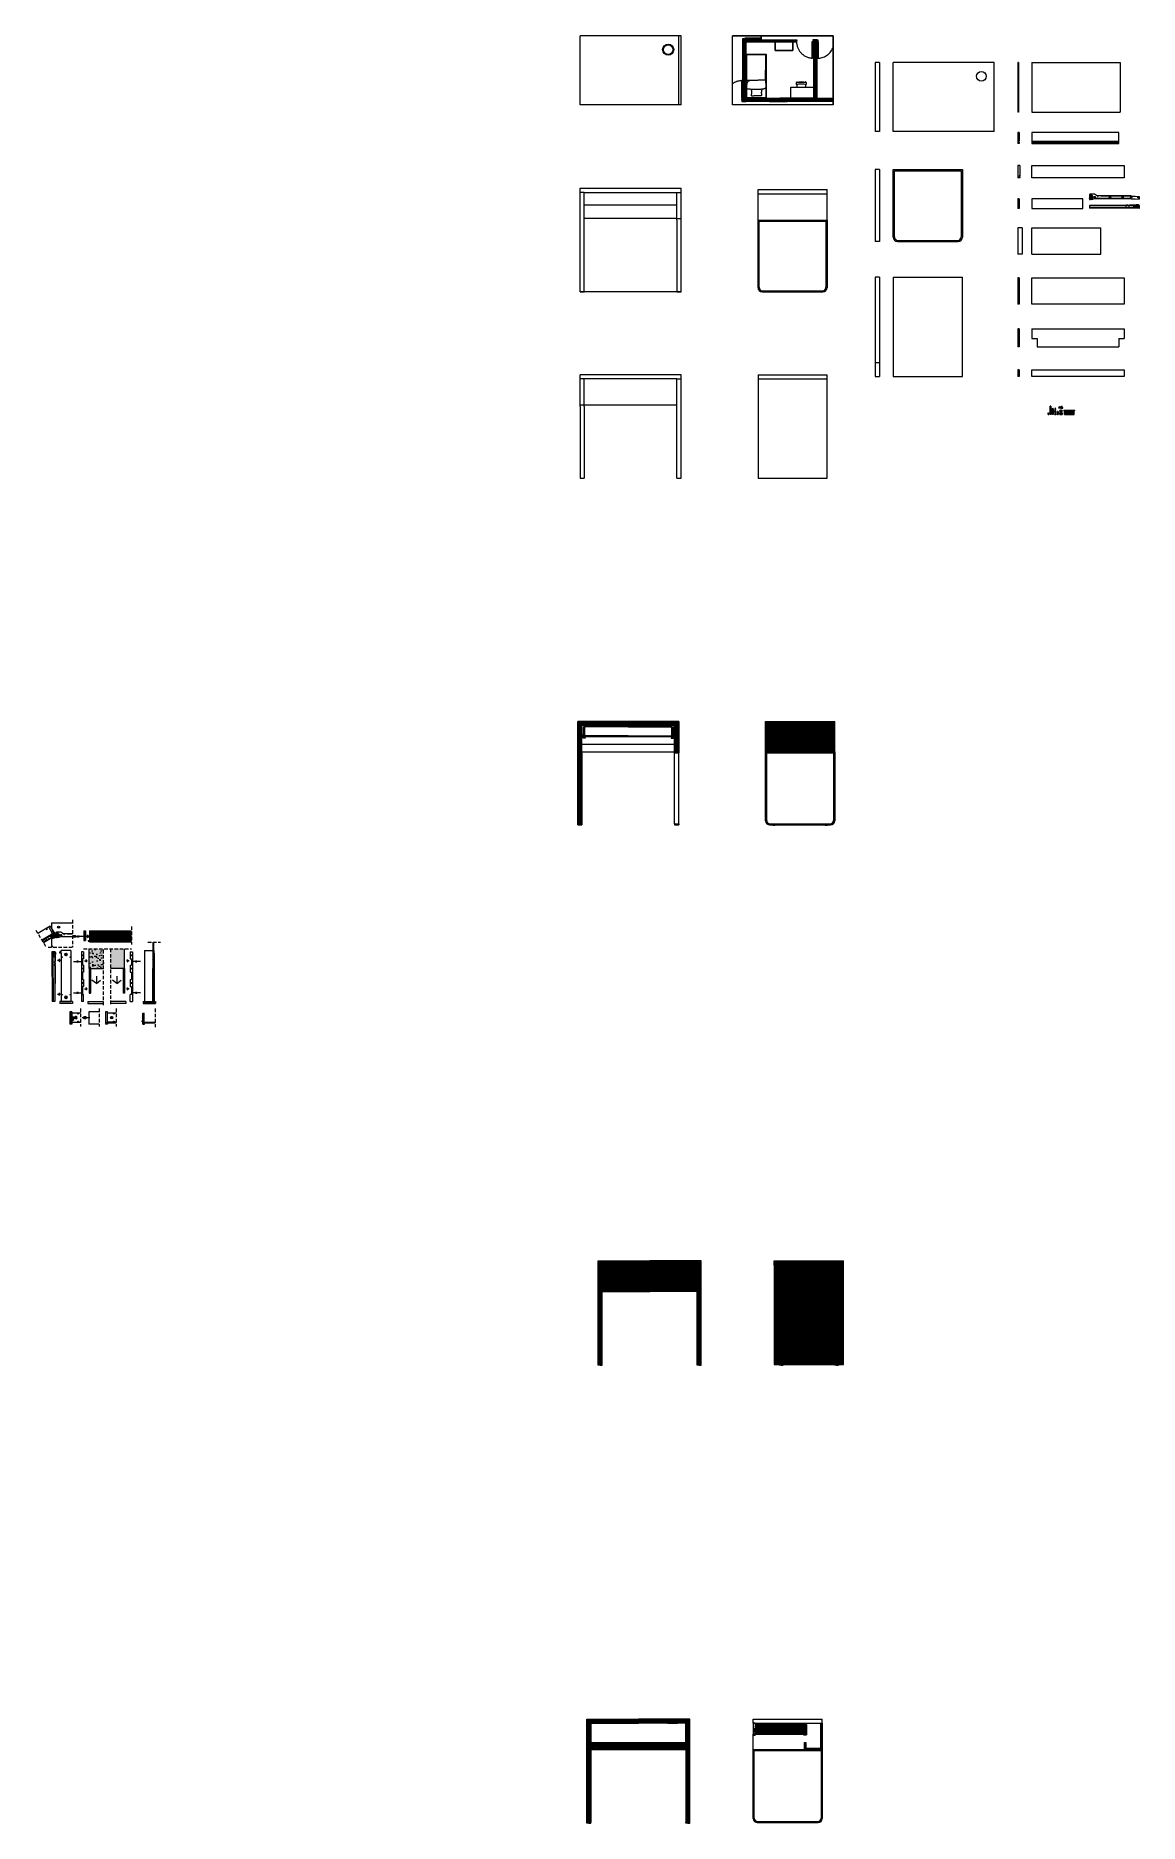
# Model space of a CAD drawing. Header units: millimetres. Extents: x 611 to 1410, y -779 to 516.
import ezdxf

# ---------------------------------------------------------------- set-up
doc = ezdxf.new("R2010")
doc.units = ezdxf.units.MM
doc.header["$LTSCALE"] = 100
for name, pattern in [('CONTINUA', [0]), ('DASHED2', [0.375, 0.25, -0.125]), ('HIDDEN', [0.375, 0.25, -0.125])]:
    doc.linetypes.add(name, pattern=pattern)
doc.layers.get('0').update_dxf_attribs({"plot": 0})
doc.layers.add('A-FURN', color=8, linetype='Continuous', lineweight=18)
for name, color, linetype in [('IKE120036-t1', 255, 'Continuous'), ('PGF-ARREDO', 73, 'Continuous'), ('TESTI', 8, 'Continuous')]:
    doc.layers.add(name, color=color, linetype=linetype)

# ---------------------------------------------------------------- blocks, each defined once
blk = doc.blocks.new('族几何图形组合_3698-Ref_ Level')
at = {"layer": 'IKE120036-t1'}
for p, q in [((-400, 140), (-400, -250)), ((-400, 140), (400, 140)), ((400, 140), (400, -250)), ((400, -250), (-400, -250))]:
    blk.add_line(p, q, dxfattribs=at)
blk = doc.blocks.new('letto zhai')
for p, q in [((15.905, 28.22), (16.813, 28.22)), ((15.927, 27.046), (15.927, 28.22)), ((16.79, 28.22), (16.79, 26.266)), ((16.813, 26.266), (15.905, 26.266)), ((15.927, 26.266), (15.927, 26.66))]:
    blk.add_line(p, q)
for points in [[(15.905, 28.243), (16.813, 28.243), (16.813, 26.248), (15.905, 26.248)], [(16.422, 26.641), (16.382, 26.64), (16.342, 26.64), (16.305, 26.64), (16.269, 26.64), (16.234, 26.641), (16.201, 26.642), (16.169, 26.643), (16.138, 26.644), (16.109, 26.646), (16.081, 26.648), (16.055, 26.649), (16.031, 26.651), (16.008, 26.653), (15.989, 26.654), (15.972, 26.656), (15.957, 26.657), (15.946, 26.658), (15.937, 26.658), (15.93, 26.659), (15.926, 26.66), (15.923, 26.662), (15.921, 26.664), (15.919, 26.666), (15.919, 26.669), (15.918, 26.674), (15.917, 26.679), (15.917, 26.685), (15.916, 26.693), (15.915, 26.703), (15.915, 26.714), (15.915, 26.727), (15.914, 26.742), (15.914, 26.759), (15.914, 26.778), (15.914, 26.798), (15.914, 26.82), (15.913, 26.842), (15.913, 26.865), (15.913, 26.887), (15.912, 26.909), (15.912, 26.93), (15.911, 26.951), (15.911, 26.97), (15.911, 26.988), (15.913, 27.004), (15.915, 27.019), (15.919, 27.031), (15.924, 27.042), (15.93, 27.05), (15.939, 27.056), (15.949, 27.061), (15.961, 27.063), (15.974, 27.065), (15.989, 27.066), (16.006, 27.066), (16.024, 27.066), (16.043, 27.066), (16.064, 27.065), (16.086, 27.065), (16.11, 27.065), (16.136, 27.064), (16.163, 27.064), (16.192, 27.064), (16.222, 27.064), (16.255, 27.064), (16.288, 27.065), (16.323, 27.065), (16.358, 27.066), (16.393, 27.067), (16.427, 27.068), (16.461, 27.07), (16.493, 27.071), (16.524, 27.073), (16.552, 27.075), (16.579, 27.077), (16.604, 27.079), (16.626, 27.08), (16.647, 27.082), (16.666, 27.083), (16.683, 27.083), (16.697, 27.083), (16.71, 27.082), (16.721, 27.081), (16.731, 27.08), (16.739, 27.078), (16.746, 27.077), (16.751, 27.075), (16.756, 27.074), (16.761, 27.073), (16.764, 27.072), (16.768, 27.069), (16.77, 27.065), (16.773, 27.058), (16.775, 27.048), (16.777, 27.035), (16.779, 27.017), (16.78, 26.994), (16.782, 26.967), (16.783, 26.937), (16.785, 26.905), (16.786, 26.873), (16.787, 26.842), (16.788, 26.811), (16.789, 26.784), (16.789, 26.76), (16.789, 26.74), (16.787, 26.722), (16.782, 26.708), (16.775, 26.695), (16.763, 26.685), (16.748, 26.677), (16.726, 26.669), (16.699, 26.663), (16.667, 26.658), (16.631, 26.653), (16.592, 26.649), (16.55, 26.646), (16.508, 26.644), (16.465, 26.642)]]:
    blk.add_lwpolyline(points, close=True)
for points in [[(16.776, 27.044), (16.79, 27.998), (16.793, 28.192), (16.764, 28.216), (16.74, 28.225), (15.954, 28.225), (15.927, 28.216), (15.913, 28.178), (15.924, 27.042)], [(15.941, 26.658), (15.936, 26.698), (15.933, 26.731), (15.931, 26.759), (15.931, 26.783), (15.931, 26.803), (15.933, 26.82), (15.934, 26.835), (15.936, 26.848), (15.938, 26.861), (15.94, 26.874), (15.942, 26.886), (15.945, 26.897), (15.947, 26.908), (15.949, 26.919), (15.951, 26.929), (15.954, 26.939), (15.957, 26.948), (15.96, 26.958), (15.963, 26.967), (15.966, 26.975), (15.97, 26.983), (15.974, 26.99), (15.978, 26.997), (15.983, 27.004), (15.988, 27.01), (15.993, 27.015), (15.999, 27.02), (16.006, 27.024), (16.013, 27.028), (16.021, 27.032), (16.029, 27.036), (16.038, 27.04), (16.048, 27.044), (16.059, 27.048), (16.069, 27.052), (16.079, 27.055), (16.088, 27.059), (16.095, 27.061), (16.1, 27.063), (16.103, 27.064)], [(16.61, 26.365), (16.604, 26.363), (16.595, 26.361), (16.584, 26.359), (16.572, 26.359), (16.558, 26.358), (16.542, 26.358), (16.526, 26.359), (16.509, 26.359), (16.491, 26.359), (16.473, 26.358), (16.454, 26.358), (16.434, 26.357), (16.414, 26.356), (16.394, 26.355), (16.373, 26.354), (16.351, 26.353), (16.33, 26.351), (16.307, 26.35), (16.286, 26.348), (16.265, 26.347), (16.245, 26.345), (16.226, 26.344), (16.209, 26.343), (16.195, 26.343), (16.183, 26.342), (16.173, 26.342), (16.165, 26.343), (16.16, 26.344), (16.155, 26.345), (16.152, 26.347), (16.15, 26.35), (16.148, 26.353), (16.147, 26.356), (16.146, 26.36), (16.145, 26.365), (16.145, 26.37), (16.145, 26.376), (16.146, 26.383), (16.146, 26.391), (16.147, 26.4), (16.149, 26.41), (16.15, 26.421), (16.152, 26.433), (16.153, 26.446), (16.155, 26.458), (16.156, 26.471), (16.157, 26.484), (16.158, 26.496), (16.158, 26.508), (16.158, 26.519), (16.158, 26.53), (16.157, 26.541), (16.156, 26.551), (16.155, 26.561), (16.154, 26.571), (16.153, 26.581), (16.151, 26.59), (16.15, 26.6), (16.148, 26.608), (16.146, 26.617), (16.144, 26.625), (16.142, 26.632), (16.14, 26.639), (16.138, 26.644)], [(16.61, 26.365), (16.613, 26.371), (16.614, 26.378), (16.615, 26.386), (16.614, 26.395), (16.614, 26.403), (16.612, 26.412), (16.611, 26.42), (16.609, 26.428), (16.607, 26.435), (16.606, 26.441), (16.605, 26.446), (16.603, 26.451), (16.602, 26.455), (16.602, 26.459), (16.601, 26.463), (16.6, 26.466), (16.6, 26.47), (16.6, 26.475), (16.6, 26.48), (16.6, 26.486), (16.601, 26.494), (16.602, 26.503), (16.603, 26.514), (16.604, 26.528), (16.606, 26.544), (16.608, 26.561), (16.61, 26.579), (16.613, 26.598), (16.616, 26.616), (16.619, 26.631), (16.623, 26.645), (16.626, 26.653)]]:
    blk.add_lwpolyline(points)
blk = doc.blocks.new('v1')
at = {"color": 7}
for p, q in [((739.4, 109.5), (738.7, 109.5)), ((739.4, 109.4), (738.7, 109.4)), ((739.3, 115.2), (738.8, 115.4)), ((739.2, 115.4), (738.8, 115.4)), ((739.3, 115.1), (738.8, 115.2)), ((739.3, 114.9), (738.8, 115.1)), ((739.3, 114.8), (738.8, 114.9)), ((739.3, 114.6), (738.8, 114.8)), ((739.3, 114.5), (738.8, 114.6)), ((739.3, 114.3), (738.8, 114.5)), ((739.3, 114.3), (738.8, 114.5)), ((739.3, 114.1), (738.8, 114.3)), ((739.3, 114), (738.8, 114.1)), ((739.3, 113.8), (738.8, 114)), ((739.3, 113.7), (738.8, 113.8)), ((739.3, 113.5), (738.8, 113.7)), ((739.3, 113.5), (738.8, 113.7)), ((739.3, 113.4), (738.8, 113.5)), ((739.3, 113.2), (738.8, 113.4)), ((739.3, 113), (738.8, 113.2)), ((739.3, 112.9), (738.8, 113)), ((739.3, 112.7), (738.8, 112.9)), ((739.3, 112.7), (738.8, 112.9)), ((739.3, 112.6), (738.8, 112.7)), ((739.3, 112.4), (738.8, 112.6)), ((739.3, 112.2), (738.8, 112.4)), ((739.3, 112.1), (738.8, 112.3)), ((739.3, 112), (738.8, 112.1))]:
    blk.add_line(p, q, dxfattribs=at)
blk.add_arc((739, 115), 0.467, 65.2043, 114.7957, dxfattribs=at)
at = {"layer": 'PGF-ARREDO', "color": 7, "linetype": 'CONTINUA', "ltscale": 0.02}
for p, q in [((738.7, 109.5), (738.7, 109.4)), ((738.8, 115.4), (738.8, 112.1)), ((738.8, 111.9), (738.8, 112.1)), ((738.8, 109.5), (738.8, 111.9)), ((738.8, 111.9), (739.3, 111.9)), ((739.2, 115.4), (739.2, 115.3)), ((739.3, 109.5), (739.3, 115.2)), ((739.3, 111.9), (739.3, 112.1)), ((739.4, 109.5), (739.4, 109.4))]:
    blk.add_line(p, q, dxfattribs=at)
blk = doc.blocks.new('v2')
at = {"color": 7}
for p, q in [((741.3, 115.2), (740.8, 115.4)), ((741.3, 115.1), (740.8, 115.2)), ((741.3, 114.9), (740.8, 115.1)), ((741.3, 114.8), (740.8, 114.9)), ((741.3, 114.6), (740.8, 114.8)), ((741.3, 114.5), (740.8, 114.6)), ((741.3, 114.3), (740.8, 114.5)), ((740.8, 112), (740.9, 112)), ((740.8, 111.9), (741.4, 111.9)), ((741.3, 111.3), (740.8, 111.3)), ((740.8, 111.3), (740.8, 111)), ((741.3, 111), (740.8, 111)), ((740.9, 112), (740.9, 114.2)), ((741, 114.2), (741, 112)), ((741, 112), (741.1, 112)), ((741.1, 114.2), (741.1, 112)), ((741.1, 112), (741.1, 114.2)), ((741.1, 112), (741.2, 112)), ((741.2, 114.2), (741.2, 112)), ((741.2, 112), (741.2, 114.2)), ((741.2, 112), (741.4, 112)), ((741.3, 111), (741.3, 111.3))]:
    blk.add_line(p, q, dxfattribs=at)
blk.add_arc((741, 115), 0.467, 65.2043, 114.7957, dxfattribs=at)
at = {"layer": 'PGF-ARREDO', "color": 7, "linetype": 'CONTINUA', "ltscale": 0.02}
for p, q in [((740.8, 114.3), (740.8, 115.4)), ((740.8, 111.9), (740.8, 114.3)), ((740.8, 114.3), (741.4, 114.3)), ((740.8, 114.2), (741.4, 114.2)), ((740.8, 112), (740.8, 114.2)), ((740.8, 111.3), (740.8, 111)), ((740.9, 111.9), (740.9, 111.3)), ((741.2, 115.4), (741.2, 115.3)), ((741.3, 114.3), (741.3, 115.2)), ((741.3, 112), (741.3, 114.2)), ((741.3, 111.9), (741.3, 111.3)), ((741.3, 111.3), (741.3, 111)), ((741.3, 111), (741.3, 111.3)), ((741.4, 111.9), (741.4, 114.3))]:
    blk.add_line(p, q, dxfattribs=at)
blk = doc.blocks.new('v4')
at = {"color": 7, "lineweight": 5}
for p, q in [((743.7, 115.1), (743.7, 115.1)), ((743.7, 115.1), (743.9, 115.1)), ((743.7, 115), (743.7, 115)), ((743.7, 115), (743.9, 115)), ((743.7, 114.8), (743.7, 114.9)), ((743.7, 114.9), (743.9, 114.9)), ((743.7, 114.7), (743.7, 114.7)), ((743.7, 114.7), (743.9, 114.7)), ((743.7, 114.6), (743.7, 114.6)), ((743.7, 114.6), (743.9, 114.6)), ((743.7, 114.5), (743.9, 114.5)), ((743.7, 114.4), (743.7, 114.4)), ((743.7, 114.4), (743.9, 114.4)), ((743.7, 114.3), (743.7, 114.3)), ((743.7, 114.3), (743.9, 114.3)), ((743.7, 114.1), (743.7, 114.2)), ((743.7, 114.2), (743.9, 114.2)), ((743.7, 114), (743.7, 114)), ((743.7, 114), (743.9, 114)), ((743.7, 113.9), (743.7, 113.9)), ((743.7, 113.9), (743.9, 113.9)), ((743.7, 113.7), (743.7, 113.8)), ((743.7, 113.8), (743.9, 113.8)), ((743.7, 113.6), (743.7, 113.6)), ((743.7, 113.6), (743.9, 113.6)), ((743.7, 113.5), (743.7, 113.5)), ((743.7, 113.5), (743.9, 113.5)), ((743.7, 113.3), (743.7, 113.4)), ((743.7, 113.4), (743.9, 113.4)), ((743.7, 113.2), (743.7, 113.2)), ((743.7, 113.2), (743.9, 113.2)), ((743.7, 113), (743.7, 113.1)), ((743.7, 113.1), (743.9, 113.1)), ((743.7, 112.9), (743.7, 112.9)), ((743.7, 112.9), (743.9, 112.9)), ((743.7, 112.8), (743.7, 112.8)), ((743.7, 112.8), (743.9, 112.8)), ((743.7, 112.6), (743.7, 112.7)), ((743.7, 112.7), (743.9, 112.7)), ((743.9, 115.1), (743.9, 115.2)), ((743.9, 115), (743.9, 115.1)), ((743.9, 114.9), (743.9, 115)), ((743.9, 114.7), (743.9, 114.8)), ((743.9, 114.6), (743.9, 114.7)), ((743.9, 114.5), (743.9, 114.6)), ((743.9, 114.3), (743.9, 114.4)), ((743.9, 114.2), (743.9, 114.3)), ((743.9, 114), (743.9, 114.1)), ((743.9, 113.9), (743.9, 114)), ((743.9, 113.8), (743.9, 113.9)), ((743.9, 113.6), (743.9, 113.7)), ((743.9, 113.5), (743.9, 113.6)), ((743.9, 113.4), (743.9, 113.5)), ((743.9, 113.2), (743.9, 113.3)), ((743.9, 113.1), (743.9, 113.2)), ((743.9, 112.9), (743.9, 113)), ((743.9, 112.8), (743.9, 112.9)), ((743.9, 112.7), (743.9, 112.8)), ((744.1, 115.1), (744.1, 115.2)), ((744.1, 115), (744.1, 115.1)), ((744.3, 115.1), (744.1, 115.1)), ((744.1, 114.9), (744.1, 115)), ((744.3, 115), (744.1, 115)), ((744.3, 114.9), (744.1, 114.9)), ((744.1, 114.7), (744.1, 114.8)), ((744.1, 114.6), (744.1, 114.7)), ((744.3, 114.7), (744.1, 114.7)), ((744.1, 114.5), (744.1, 114.6)), ((744.3, 114.6), (744.1, 114.6)), ((744.3, 114.5), (744.1, 114.5)), ((744.1, 114.3), (744.1, 114.4)), ((744.3, 114.4), (744.1, 114.4)), ((744.1, 114.2), (744.1, 114.3)), ((744.3, 114.3), (744.1, 114.3)), ((744.3, 114.2), (744.1, 114.2)), ((744.1, 114), (744.1, 114.1)), ((744.1, 113.9), (744.1, 114)), ((744.3, 114), (744.1, 114)), ((744.1, 113.8), (744.1, 113.9)), ((744.3, 113.9), (744.1, 113.9)), ((744.3, 113.8), (744.1, 113.8)), ((744.1, 113.6), (744.1, 113.7)), ((744.1, 113.5), (744.1, 113.6)), ((744.3, 113.6), (744.1, 113.6)), ((744.1, 113.4), (744.1, 113.5)), ((744.3, 113.5), (744.1, 113.5)), ((744.3, 113.4), (744.1, 113.4)), ((744.1, 113.2), (744.1, 113.3)), ((744.1, 113.1), (744.1, 113.2)), ((744.3, 113.2), (744.1, 113.2)), ((744.3, 113.1), (744.1, 113.1)), ((744.1, 112.9), (744.1, 113)), ((744.1, 112.8), (744.1, 112.9)), ((744.3, 112.9), (744.1, 112.9)), ((744.1, 112.7), (744.1, 112.8)), ((744.3, 112.8), (744.1, 112.8)), ((744.3, 112.7), (744.1, 112.7)), ((744.3, 115.1), (744.3, 115.1)), ((744.3, 115), (744.3, 115)), ((744.3, 114.8), (744.3, 114.9)), ((744.3, 114.7), (744.3, 114.7)), ((744.3, 114.6), (744.3, 114.6)), ((744.3, 114.4), (744.3, 114.4)), ((744.3, 114.3), (744.3, 114.3)), ((744.3, 114.1), (744.3, 114.2)), ((744.3, 114), (744.3, 114)), ((744.3, 113.9), (744.3, 113.9)), ((744.3, 113.7), (744.3, 113.8)), ((744.3, 113.6), (744.3, 113.6)), ((744.3, 113.5), (744.3, 113.5)), ((744.3, 113.3), (744.3, 113.4)), ((744.3, 113.2), (744.3, 113.2)), ((744.3, 113), (744.3, 113.1)), ((744.3, 112.9), (744.3, 112.9)), ((744.3, 112.8), (744.3, 112.8)), ((744.3, 112.6), (744.3, 112.7))]:
    blk.add_line(p, q, dxfattribs=at)
for points in [[(743.5, 111.1), (743.5, 111.1)], [(744.3, 115.2), (744.3, 115.2), (744.1, 115.4), (744, 115.4), (743.7, 115.2), (743.7, 115.2)], [(743.7, 112.6), (743.7, 111.2), (743.7, 111.2)], [(744.3, 111.2), (744.3, 112.6)]]:
    blk.add_lwpolyline(points, dxfattribs=at)
at = {"layer": 'PGF-ARREDO', "color": 7, "linetype": 'CONTINUA', "ltscale": 0.02}
blk.add_line((743.5, 111.2), (744.6, 111.2), dxfattribs=at)
at = {"layer": 'PGF-ARREDO', "color": 7, "linetype": 'DASHED2', "ltscale": 0.02}
for p, q in [((744.3, 115.2), (743.7, 115.2)), ((744.3, 115.1), (743.7, 115.1)), ((744.3, 115), (743.7, 115)), ((744.3, 114.8), (743.7, 114.8)), ((744.3, 114.7), (743.7, 114.7)), ((744.3, 114.6), (743.7, 114.6)), ((744.3, 114.4), (743.7, 114.4)), ((744.3, 114.3), (743.7, 114.3)), ((744.3, 114.1), (743.7, 114.1)), ((744.3, 114), (743.7, 114)), ((744.3, 113.9), (743.7, 113.9)), ((744.3, 113.7), (743.7, 113.7)), ((744.3, 113.6), (743.7, 113.6)), ((744.3, 113.5), (743.7, 113.5)), ((744.3, 113.3), (743.7, 113.3)), ((744.3, 113.2), (743.7, 113.2)), ((744.3, 113), (743.7, 113)), ((744.3, 112.9), (743.7, 112.9)), ((744.3, 112.8), (743.7, 112.8)), ((744.3, 112.6), (743.7, 112.6)), ((744.1, 115.1), (743.9, 115.1)), ((743.9, 115.1), (743.9, 115.1)), ((744.1, 115), (743.9, 115)), ((743.9, 115), (743.9, 115)), ((744.1, 114.9), (743.9, 114.9)), ((743.9, 114.9), (743.9, 114.8)), ((744.1, 114.7), (743.9, 114.7)), ((743.9, 114.7), (743.9, 114.7)), ((743.9, 114.4), (743.9, 114.6)), ((744.1, 114.6), (743.9, 114.6)), ((743.9, 114.6), (743.9, 114.6)), ((744.1, 114.5), (743.9, 114.5)), ((744.1, 114.4), (743.9, 114.4)), ((743.9, 114.4), (743.9, 114.4)), ((744.1, 114.3), (743.9, 114.3)), ((743.9, 114.3), (743.9, 114.3)), ((744.1, 114.2), (743.9, 114.2)), ((743.9, 114.2), (743.9, 114.1)), ((744.1, 114), (743.9, 114)), ((743.9, 114), (743.9, 114)), ((744.1, 113.9), (743.9, 113.9)), ((743.9, 113.9), (743.9, 113.9)), ((744.1, 113.8), (743.9, 113.8)), ((743.9, 113.8), (743.9, 113.7)), ((744.1, 113.6), (743.9, 113.6)), ((743.9, 113.6), (743.9, 113.6)), ((744.1, 113.5), (743.9, 113.5)), ((743.9, 113.5), (743.9, 113.5)), ((744.1, 113.4), (743.9, 113.4)), ((743.9, 113.4), (743.9, 113.3)), ((744.1, 113.2), (743.9, 113.2)), ((743.9, 113.2), (743.9, 113.2)), ((744.1, 113.1), (743.9, 113.1)), ((743.9, 113.1), (743.9, 113)), ((744.1, 112.9), (743.9, 112.9)), ((743.9, 112.9), (743.9, 112.9)), ((744.1, 112.8), (743.9, 112.8)), ((743.9, 112.8), (743.9, 112.8)), ((744.1, 112.7), (743.9, 112.7)), ((743.9, 112.7), (743.9, 112.6)), ((744.1, 115.1), (744.1, 115.1)), ((744.1, 115), (744.1, 115)), ((744.1, 114.8), (744.1, 114.9)), ((744.1, 114.7), (744.1, 114.7)), ((744.1, 114.4), (744.1, 114.6)), ((744.1, 114.6), (744.1, 114.6)), ((744.1, 114.4), (744.1, 114.4)), ((744.1, 114.3), (744.1, 114.3)), ((744.1, 114.1), (744.1, 114.2)), ((744.1, 114), (744.1, 114)), ((744.1, 113.9), (744.1, 113.9)), ((744.1, 113.7), (744.1, 113.8)), ((744.1, 113.6), (744.1, 113.6)), ((744.1, 113.5), (744.1, 113.5)), ((744.1, 113.3), (744.1, 113.4)), ((744.1, 113.2), (744.1, 113.2)), ((744.1, 113), (744.1, 113.1)), ((744.1, 112.9), (744.1, 112.9)), ((744.1, 112.8), (744.1, 112.8)), ((744.1, 112.6), (744.1, 112.7))]:
    blk.add_line(p, q, dxfattribs=at)
at = {"layer": 'PGF-ARREDO', "color": 7, "linetype": 'CONTINUA', "ltscale": 0.02}
blk.add_arc((744, 111.4), 0.606, 202.1699, 337.5342, dxfattribs=at)
blk = doc.blocks.new('v5')
at = {"layer": 'PGF-ARREDO', "color": 3, "linetype": 'CONTINUA'}
blk.add_blockref('v4', (0, 0), dxfattribs=at)
blk = doc.blocks.new('v6')
at = {"layer": 'PGF-ARREDO', "color": 7}
for p, q in [((746.8, 111.3), (746.8, 113.3)), ((746.9, 113.3), (746.8, 113.3)), ((746.8, 112.6), (747.2, 111.3)), ((747, 111.3), (746.8, 111.8)), ((746.9, 111.2), (746.8, 111.3)), ((747.3, 111.3), (746.8, 111.3)), ((746.9, 113.3), (747.3, 113.3)), ((747.3, 113.3), (746.9, 113.3)), ((746.9, 113.3), (746.9, 113.3)), ((747.3, 111.5), (746.9, 113.3)), ((746.9, 111.2), (747.3, 111.2)), ((747.3, 111.2), (746.9, 111.2)), ((746.9, 111.2), (746.9, 111.2)), ((747.3, 112.3), (747.1, 113.3)), ((747.3, 113.3), (747.3, 113.3)), ((747.3, 113.3), (747.3, 113.3)), ((747.3, 113), (747.3, 113.3)), ((747.3, 111.2), (747.3, 111.3)), ((747.3, 111.2), (747.3, 111.2))]:
    blk.add_line(p, q, dxfattribs=at)
at = {"layer": 'PGF-ARREDO', "color": 7, "linetype": 'CONTINUA', "ltscale": 0.02}
for p, q in [((746.8, 113.3), (747.3, 113.3)), ((747.3, 113.3), (747.3, 111.3))]:
    blk.add_line(p, q, dxfattribs=at)
blk = doc.blocks.new('v7')
at = {"color": 7, "linetype": 'CONTINUA', "ltscale": 0.02}
for p, q in [((749.9, 111.2), (749.9, 111.3)), ((750.9, 111.2), (750.9, 111.3))]:
    blk.add_line(p, q, dxfattribs=at)
at = {"layer": 'PGF-ARREDO', "color": 7}
for p, q in [((750.4, 111.3), (749.9, 111.3)), ((749.9, 111.3), (749.9, 111.2)), ((749.9, 111.2), (750.4, 111.2)), ((750.5, 111.7), (750.4, 111.7)), ((750.4, 111.7), (750.4, 111.3)), ((750.4, 111.2), (750.4, 110.8)), ((750.4, 110.8), (750.5, 110.8)), ((750.5, 111.3), (750.5, 111.7)), ((750.9, 111.3), (750.5, 111.3)), ((750.5, 111.2), (750.9, 111.2)), ((750.5, 110.8), (750.5, 111.2)), ((750.9, 111.2), (750.9, 111.3))]:
    blk.add_line(p, q, dxfattribs=at)
blk.add_circle((750.4, 111.2), 0.824, dxfattribs=at)
blk = doc.blocks.new('v3')
at = {"color": 7, "linetype": 'CONTINUA', "ltscale": 0.02}
for p, q in [((742.2, 111.3), (742.5, 111.3)), ((742.3, 112.3), (742.4, 112.3))]:
    blk.add_line(p, q, dxfattribs=at)
at = {"layer": 'PGF-ARREDO', "color": 7}
for p, q in [((742.1, 112), (742.2, 112)), ((742.1, 112), (742.2, 112)), ((742.1, 111.8), (742.2, 111.8)), ((742.1, 111.8), (742.2, 111.8)), ((742.1, 111.6), (742.2, 111.7)), ((742.1, 111.6), (742.2, 111.6)), ((742.1, 111.4), (742.2, 111.5)), ((742.1, 111.4), (742.2, 111.4)), ((742.2, 111.3), (742.1, 111.2)), ((742.1, 111.2), (742.6, 111.2)), ((742.2, 112), (742.2, 112.2)), ((742.2, 112), (742.5, 112.1)), ((742.2, 112), (742.5, 112)), ((742.2, 111.8), (742.2, 112)), ((742.2, 111.8), (742.5, 111.9)), ((742.2, 111.8), (742.5, 111.8)), ((742.2, 111.7), (742.2, 111.8)), ((742.2, 111.7), (742.5, 111.7)), ((742.2, 111.6), (742.5, 111.6)), ((742.2, 111.5), (742.2, 111.6)), ((742.2, 111.4), (742.5, 111.5)), ((742.2, 111.5), (742.5, 111.5)), ((742.2, 111.3), (742.2, 111.4)), ((742.5, 112.1), (742.5, 112.2)), ((742.5, 112), (742.5, 112.1)), ((742.5, 112), (742.5, 112)), ((742.5, 111.9), (742.5, 112)), ((742.5, 111.9), (742.5, 111.8)), ((742.5, 111.9), (742.5, 111.9)), ((742.5, 111.7), (742.5, 111.8)), ((742.5, 111.7), (742.5, 111.6)), ((742.5, 111.7), (742.5, 111.7)), ((742.5, 111.5), (742.5, 111.6)), ((742.5, 111.3), (742.5, 111.5)), ((742.5, 111.5), (742.5, 111.5)), ((742.5, 111.5), (742.5, 111.5)), ((742.5, 111.3), (742.6, 111.2))]:
    blk.add_line(p, q, dxfattribs=at)
at = {"layer": 'PGF-ARREDO', "color": 7, "linetype": 'CONTINUA', "ltscale": 0.02}
for p, q in [((742.2, 112.2), (742.3, 112.3)), ((742.5, 112.2), (742.4, 112.3))]:
    blk.add_line(p, q, dxfattribs=at)
at = {"layer": 'PGF-ARREDO', "color": 7, "transparency": 33554687}
blk.add_line((742.6, 112.3), (742.6, 112.3), dxfattribs=at)
blk.add_line((742.6, 112.3), (742.6, 112.3), dxfattribs=at)
blk = doc.blocks.new('1')
at = {"layer": 'TESTI', "color": 7, "linetype": 'CONTINUA', "ltscale": 0.02}
for p, q in [((862.3, -149.5), (862.3, -147.4)), ((862.8, -147.4), (862.3, -147.4)), ((862.3, -149.5), (862.8, -149.5)), ((862.8, -149.5), (862.8, -147.4))]:
    blk.add_line(p, q, dxfattribs=at)

msp = doc.modelspace()

# ---------------------------------------------------------------- hatches: boundary and pattern name
at = {"layer": 'A-FURN', "linetype": 'CONTINUA', "ltscale": 0.02}
h = msp.add_hatch(dxfattribs=at)
h.set_pattern_fill('ANSI31', color=8, scale=0.2)
h.paths.add_polyline_path([(1161.3, 512.9), (1122.9, 512.9), (1122.9, 504.9), (1122.9, 492.1), (1125.3, 492.1), (1125.3, 502.5), (1125.3, 511.3), (1161.3, 511.3), (1161.3, 511.5)])
h.paths.add_polyline_path([(1142.1, 470.5), (1125.3, 470.5), (1125.3, 492.1), (1122.9, 492.1), (1122.9, 468.1), (1125.3, 468.1), (1142.1, 468.1)])
h.paths.add_polyline_path([(1174.1, 470.5), (1154.9, 470.5), (1154.9, 468.1), (1174.1, 468.1)])
h.paths.add_polyline_path([(1188.3, 470.5), (1176.5, 470.5), (1176.5, 512.9), (1174.1, 512.9), (1174.1, 508.1), (1174.1, 470.5), (1174.1, 468.1), (1188.3, 468.1)])
h = msp.add_hatch(dxfattribs=at)
h.set_pattern_fill('ANSI31', color=8, scale=0.2)
h.set_pattern_definition([(45, (1038.8001, 18.2273), (-0.449013, 0.449013), [])])
h.paths.add_polyline_path([(1076.4, 19.3), (1003.4, 19.3), (1003.4, 16.3), (1006.4, 16.3), (1073.4, 16.3), (1076.4, 16.3)])
h.paths.add_polyline_path([(1006.4, 16.3), (1003.4, 16.3), (1003.4, -55.7), (1006.4, -55.7), (1006.4, -3.7)])
h.paths.add_polyline_path([(1076.4, 16.3), (1073.4, 16.3), (1073.4, -2.7), (1076.4, -2.7), (1076.4, -2.7)])
h.paths.add_polyline_path([(1076.4, -2.7), (1073.4, -2.7), (1073.4, -3.5), (1076.4, -3.5)])
h.paths.add_polyline_path([(1076.4, -54.9), (1073.4, -54.9), (1073.4, -55.7), (1076.4, -55.7)])
h.paths.add_polyline_path([(1008.4, 15.3), (1007.4, 15.3), (1007.4, 8), (1008.4, 8), (1008.4, 8.3), (1007.9, 8.3), (1007.9, 8.8), (1008.4, 8.8)])
h.paths.add_polyline_path([(1071.9, 8.8), (1039.9, 8.8), (1008.4, 8.8), (1007.9, 8.8), (1007.9, 8.3), (1008.4, 8.3), (1071.4, 8.3), (1071.9, 8.3)])
h.paths.add_polyline_path([(1072.4, 15.3), (1071.4, 15.3), (1071.4, 8.8), (1071.9, 8.8), (1071.9, 8.3), (1071.4, 8.3), (1071.4, 8), (1072.4, 8)])
h = msp.add_hatch(dxfattribs=at)
h.set_pattern_fill('ANSI31', color=8, scale=0.2)
h.paths.add_polyline_path([(1189.3, 19.3), (1139.3, 19.3), (1139.3, 16.3), (1144, 16.3), (1144, 17.4), (1144.6, 17.4), (1144.6, 16.3), (1144.6, 16.3), (1146.2, 16.3), (1146.2, 17.3), (1146.7, 17.3), (1146.7, 16.3), (1181.8, 16.3), (1181.8, 17.3), (1182.3, 17.3), (1182.3, 17.3), (1182.3, 16.3), (1184, 16.3), (1184, 17.4), (1184.6, 17.4), (1184.6, 16.3), (1189.3, 16.3)])
h.paths.add_polyline_path([(1189.3, 16.3), (1184.6, 16.3), (1184.6, 14, -0.309492), (1185.1, 13.2, -1), (1183.4, 13.2, -0.30826), (1184, 14), (1184, 16.3), (1182.3, 16.3), (1182.3, 15.2), (1181.8, 15.2), (1181.8, 16.3), (1146.7, 16.3), (1146.7, 15.2), (1146.2, 15.2), (1146.2, 16.3), (1144.6, 16.3), (1144.6, 16.3), (1144.6, 14, -0.30826), (1145.1, 13.2, -1), (1143.4, 13.2, -0.309492), (1144, 14), (1144, 16.3), (1139.3, 16.3), (1139.3, -2.7), (1144.9, -2.7), (1144.9, 2.4), (1145.6, 2.4), (1145.6, -2.7), (1163.9, -2.7), (1163.9, 2.4), (1164.6, 2.4), (1164.6, -2.7), (1182.9, -2.7), (1182.9, 2.4), (1183.6, 2.4), (1183.6, -2.7), (1189.3, -2.7)])
h.paths.add_polyline_path([(1163.9, -2.7), (1145.6, -2.7), (1145.6, -3.5), (1163.9, -3.5)], flags=17)
h.paths.add_polyline_path([(1144.9, -2.7), (1139.3, -2.7), (1139.3, -52.7, 0.414214), (1142.3, -55.7), (1186.3, -55.7, 0.414214), (1189.3, -52.7), (1189.3, -2.7), (1183.6, -2.7), (1183.6, -3.5), (1188.5, -3.5), (1188.5, -52.4, -0.414214), (1186, -54.9), (1142.6, -54.9, -0.414214), (1140.1, -52.4), (1140.1, -3.5), (1144.9, -3.5)])
h.paths.add_polyline_path([(1182.9, -2.7), (1164.6, -2.7), (1164.6, -3.5), (1182.9, -3.5)], flags=17)
h = msp.add_hatch(dxfattribs=at)
h.set_pattern_fill('ANSI31', color=8, scale=0.2)
h.set_pattern_definition([(45, (179.4609, -408.8534), (-0.4490128, 0.4490128), [])])
h.paths.add_polyline_path([(647, -132.4), (646, -132.4), (646, -136.4), (647, -136.4)])
h.paths.add_polyline_path([(647, -136.4), (646, -136.4), (646, -139.4), (647, -139.4)])
h.paths.add_polyline_path([(680.3, -132.4), (650, -132.4), (650, -135.9), (653.5, -135.9), (653.5, -137), (650, -137), (650, -140.4), (680.3, -140.4)])
h.paths.add_polyline_path([(650, -139.4), (649, -139.4), (649, -139.9), (650, -139.9)])
h = msp.add_hatch(dxfattribs=at)
h.set_pattern_fill('ANSI31', color=8, scale=0.2)
h.set_pattern_definition([(45, (696.0464, -153.9028), (-0.449013, 0.449013), [])])
h.paths.add_polyline_path([(696.3, -140.6), (695.8, -140.6), (695.8, -159.6), (696.3, -159.6)])
h = msp.add_hatch(dxfattribs=at)
h.set_pattern_fill('AR-SAND', scale=0.1)
h.paths.add_polyline_path([(660.1, -145.4), (649.8, -145.4), (649.8, -159.7), (660.1, -159.7)])
h = msp.add_hatch(dxfattribs=at)
h.set_pattern_fill('AR-SAND', scale=0.01)
h.paths.add_polyline_path([(660.1, -145.4), (649.8, -145.4), (649.8, -159.7), (660.1, -159.7)])
h.paths.add_polyline_path([(675.3, -145.4), (665.1, -145.4), (665.1, -159.7), (675.3, -159.7)])
h = msp.add_hatch(dxfattribs=at)
h.set_pattern_fill('ANSI31', color=8, scale=0.2)
h.set_pattern_definition([(45, (636.35067, -193.6135), (-0.44901, 0.44901), [])])
h.paths.add_polyline_path([(637.3, -190.9), (635.8, -190.9), (635.8, -199.9), (637.3, -199.9), (637.3, -198.9), (636.8, -198.9), (636.8, -198.4), (637.3, -198.4), (637.3, -197), (636.3, -197), (636.3, -196.5), (637.3, -196.5), (637.3, -195.5), (636.1, -195.5), (636.1, -194.9), (637.3, -194.9)])
h = msp.add_hatch(dxfattribs=at)
h.set_pattern_fill('ANSI31', color=8, scale=0.2)
h.paths.add_polyline_path([(689.6, -191.9), (688.6, -191.9), (688.6, -199.1), (689.6, -199.1), (689.6, -198.9), (689.1, -198.9), (689.1, -198.4), (689.6, -198.4)])
h.paths.add_polyline_path([(697.5, -198.4), (689.1, -198.4), (689.1, -198.9), (697.5, -198.9)])
h = msp.add_hatch(dxfattribs=at)
h.set_pattern_fill('ANSI31', color=8, scale=0.2)
h.set_pattern_definition([(45, (179.4609, -408.8534), (-0.4490128, 0.4490128), [])])
h.paths.add_polyline_path([(697.8, -185), (697.8, -183.5), (696.3, -183.5), (696.3, -184), (695.8, -184), (695.8, -183.5), (688.8, -183.5), (688.8, -185)])
h = msp.add_hatch(dxfattribs=at)
h.set_pattern_fill('ANSI31', color=8, scale=0.2)
h.paths.add_polyline_path([(1092.7, -371.4), (1055.4, -371.4), (1018.1, -371.4), (1018.1, -374.4), (1021.1, -374.4), (1055.4, -374.4), (1089.7, -374.4), (1092.7, -374.4)])
h.paths.add_polyline_path([(1085.9, -377.9, -0.830124), (1087.5, -377.6), (1089.7, -377.6), (1089.7, -374.4), (1055.4, -374.4), (1021.1, -374.4), (1021.1, -377.6), (1023.4, -377.6, -0.830124), (1025, -377.9, -0.828225), (1023.4, -378.2), (1021.1, -378.2), (1021.1, -383.7), (1023.4, -383.7, -0.830124), (1025, -384, -0.828225), (1023.4, -384.3), (1021.1, -384.3), (1021.1, -389.7), (1023.4, -389.7, -0.830124), (1025, -390, -0.828225), (1023.4, -390.3), (1021.1, -390.3), (1021.1, -393.4), (1055.4, -393.4), (1089.7, -393.4), (1089.7, -390.3), (1087.5, -390.3, -0.828225), (1085.9, -390, -0.830124), (1087.5, -389.7), (1089.7, -389.7), (1089.7, -384.3), (1087.5, -384.3, -0.828225), (1085.9, -384, -0.830124), (1087.5, -383.7), (1089.7, -383.7), (1089.7, -378.2), (1087.5, -378.2, -0.828225)])
h = msp.add_hatch(dxfattribs=at)
h.set_pattern_fill('ANSI31', color=8, scale=0.2)
h.paths.add_polyline_path([(1021.1, -390.3), (1019.9, -390.3), (1019.9, -389.7), (1021.1, -389.7), (1021.1, -384.3), (1019.9, -384.3), (1019.9, -383.7), (1021.1, -383.7), (1021.1, -378.2), (1019.9, -378.2), (1019.9, -377.6), (1021.1, -377.6), (1021.1, -374.4), (1018.1, -374.4), (1018.1, -446.4), (1019.6, -446.4), (1021.1, -446.4)])
h.paths.add_polyline_path([(1092.7, -374.4), (1089.7, -374.4), (1089.7, -377.6), (1089.8, -377.6), (1090.9, -377.6), (1090.9, -378.2), (1089.7, -378.2), (1089.7, -383.6), (1089.8, -383.7), (1090.9, -383.7), (1090.9, -384.3), (1089.7, -384.3), (1089.7, -389.6), (1089.8, -389.7), (1090.9, -389.7), (1090.9, -390.3), (1089.7, -390.3), (1089.7, -446.4), (1091.2, -446.4), (1092.7, -446.4)])
h = msp.add_hatch(dxfattribs=at)
h.set_pattern_fill('ANSI31', color=8, scale=0.2)
h.paths.add_polyline_path([(1195.6, -374.4), (1190.9, -374.4), (1190.9, -376.7, -0.309492), (1191.4, -377.4, -1), (1189.8, -377.4, -0.30826), (1190.3, -376.7), (1190.3, -374.4), (1188.6, -374.4), (1188.6, -375.5), (1188.1, -375.5), (1188.1, -374.4), (1153.1, -374.4), (1153.1, -375.5), (1152.6, -375.5), (1152.6, -374.4), (1151.5, -374.4), (1151.5, -376.7, -0.309492), (1152, -377.4, -1), (1150.4, -377.4, -0.30826), (1150.9, -376.7), (1150.9, -374.4), (1145.6, -374.4), (1145.6, -446.4), (1149.6, -446.4), (1149.6, -445.6), (1150.2, -445.6), (1150.2, -446.4), (1151, -446.4), (1151, -445.6), (1151.6, -445.6), (1151.6, -446.4), (1189.6, -446.4), (1189.6, -445.6), (1190.2, -445.6), (1190.2, -446.4), (1191, -446.4), (1191, -445.6), (1191.6, -445.6), (1191.6, -446.4), (1195.6, -446.4)])
h.paths.add_polyline_path([(1195.6, -371.4), (1145.6, -371.4), (1145.6, -374.4), (1150.9, -374.4), (1150.9, -373.2), (1151.5, -373.2), (1151.5, -374.4), (1152.6, -374.4), (1152.6, -373.3), (1153.1, -373.3), (1153.1, -374.4), (1188.1, -374.4), (1188.1, -373.3), (1188.6, -373.3), (1188.6, -373.4), (1188.6, -374.4), (1190.3, -374.4), (1190.3, -373.2), (1190.9, -373.2), (1190.9, -374.4), (1195.6, -374.4)])
h = msp.add_hatch(dxfattribs=at)
h.set_pattern_fill('ANSI31', color=8, scale=0.2)
h.set_pattern_definition([(45, (1037.6506, -705.3383), (-0.449013, 0.449013), [])])
h.paths.add_polyline_path([(1068.5, -703.1), (1068, -703.1), (1047.2, -703.1), (1009.9, -703.1), (1009.9, -706.1), (1012.9, -706.1), (1047.2, -706.1), (1068.5, -706.1)])
h.paths.add_polyline_path([(1084.5, -703.1), (1075.5, -703.1), (1075.5, -706.1), (1081.5, -706.1), (1084.5, -706.1)])
h.paths.add_polyline_path([(1084.5, -706.1), (1081.5, -706.1), (1081.5, -721.3), (1081.5, -721.3), (1082.6, -721.3), (1082.6, -721.8), (1082.6, -721.8), (1081.5, -721.8), (1081.5, -723.5), (1082.7, -723.5), (1082.7, -724.1), (1081.5, -724.1), (1081.5, -778.1), (1083, -778.1), (1084.5, -778.1)])
h.paths.add_polyline_path([(1081.5, -721.8), (1080.5, -721.8), (1080.5, -721.3), (1081.5, -721.3), (1081.5, -720.1), (1012.9, -720.1), (1012.9, -721.3), (1014, -721.3), (1014, -721.8), (1012.9, -721.8), (1012.9, -723.5), (1015.2, -723.5, -0.828225), (1016.8, -723.8, -0.830124), (1015.2, -724.1), (1012.9, -724.1), (1012.9, -725.1), (1081.5, -725.1), (1081.5, -724.1), (1079.3, -724.1, -0.830124), (1077.7, -723.8, -0.828225), (1079.3, -723.5), (1081.5, -723.5)])
h.paths.add_polyline_path([(1012.9, -706.1), (1009.9, -706.1), (1009.9, -778.1), (1011.4, -778.1), (1012.9, -778.1), (1012.9, -725.1), (1012.9, -724.1), (1011.7, -724.1), (1011.7, -723.5), (1012.9, -723.5), (1012.9, -721.8), (1014, -721.8), (1014, -721.3), (1012.9, -721.3), (1012.9, -720.1)])
h.paths.add_polyline_path([(1011.9, -721.8), (1011.8, -721.8), (1011.8, -721.8), (1011.9, -721.8), (1011.9, -721.8)], flags=16)
h.paths.add_polyline_path([(1014, -721.3), (1014, -721.4), (1013.9, -721.3), (1012.9, -721.3), (1011.8, -721.6), (1011.8, -721.3)], flags=16)
h = msp.add_hatch(dxfattribs=at)
h.set_pattern_fill('ANSI31', color=8, scale=0.2)
h.paths.add_polyline_path([(1168.8, -707.1), (1131.8, -707.1), (1131.8, -710.1), (1134, -710.1, -0.817733), (1135.6, -710.4, -0.840623), (1134, -710.7), (1131.8, -710.7), (1131.8, -711.8), (1132.8, -711.8), (1132.8, -712.3), (1131.8, -712.3), (1131.8, -713.6), (1167.3, -713.6), (1167.3, -714.1), (1166.8, -714.1), (1166.8, -714.6), (1168.8, -714.6)])
h.paths.add_polyline_path([(1136, -707.6, -1), (1136.5, -707.6, -1)], flags=16)
h.paths.add_polyline_path([(1136.5, -713.1, -1), (1136, -713.1, -1)], flags=16)
h = msp.add_hatch(dxfattribs=at)
h.set_pattern_fill('ANSI31', color=8, scale=0.2)
h.paths.add_polyline_path([(1180.3, -706.1), (1179.3, -706.1), (1179.3, -724.4), (1180, -724.4), (1180, -724.9), (1179.3, -724.9), (1179.3, -725.1), (1180.3, -725.1)])
h.paths.add_polyline_path([(1168.3, -720.1), (1167.3, -720.1), (1167.3, -725.1), (1168.3, -725.1), (1168.3, -724.9), (1167.5, -724.9), (1167.5, -724.4), (1168.3, -724.4), (1168.3, -724.1)])
h.paths.add_polyline_path([(1177.9, -724.4), (1179.3, -724.4), (1179.3, -724.1), (1168.3, -724.1), (1168.3, -724.4), (1168.3, -724.4), (1169.7, -724.4), (1169.7, -724.9), (1168.3, -724.9), (1168.3, -725.1), (1179.3, -725.1), (1179.3, -724.9), (1177.9, -724.9)])

# ---------------------------------------------------------------- linework, layer by layer
at = {"layer": 'A-FURN', "color": 7}
for p, q in [((1005.1, 465.7), (1005.1, 515.7)), ((1078.1, 515.7), (1005.1, 515.7)), ((1076.6, 465.7), (1076.6, 515.7)), ((1078.1, 465.7), (1078.1, 515.7)), ((1115.3, 465.7), (1115.3, 515.7)), ((1188.3, 515.7), (1115.3, 515.7)), ((1115.3, 465.7), (1115.3, 515.7)), ((1115.3, 515.7), (1188.3, 515.7)), ((1122.9, 470.5), (1122.9, 512.9)), ((1122.9, 512.9), (1161.3, 512.9)), ((1122.9, 512.9), (1122.9, 504.9)), ((1125.3, 511.3), (1161.3, 511.3)), ((1161.3, 511.5), (1161.3, 512.9)), ((1174.1, 512.9), (1176.5, 512.9)), ((1174.1, 512.9), (1176.5, 512.9)), ((1176.5, 512.9), (1174.1, 512.9)), ((1176.5, 470.5), (1176.5, 512.9)), ((1188.3, 465.7), (1188.3, 515.7)), ((1188.3, 515.7), (1188.3, 465.7)), ((1122.9, 468.1), (1122.9, 492.1)), ((1125.3, 470.5), (1125.3, 492.1)), ((1231.7, 446.4), (1231.7, 496.4)), ((1304.7, 496.4), (1231.7, 496.4)), ((1304.7, 446.4), (1304.7, 496.4)), ((1161.4, 482), (1161.4, 480.5)), ((1161.7, 480.6), (1162.1, 480.6)), ((1161.8, 480.3), (1161.7, 480.6)), ((1162.1, 480.3), (1161.8, 480.3)), ((1161.8, 480.3), (1161.8, 478.6)), ((1162.1, 480.6), (1162.1, 480.3)), ((1122.2, 468.1), (1122.9, 468.1)), ((1142.1, 468.1), (1142.1, 470.5)), ((1142.1, 470.2), (1142.6, 470.2)), ((1142.1, 469.3), (1142.6, 469.3)), ((1142.1, 468.9), (1154.9, 468.9)), ((1142.6, 469.3), (1142.6, 470.2)), ((1142.6, 469.9), (1154.4, 469.9)), ((1142.6, 469.6), (1154.4, 469.6)), ((1174.1, 470.5), (1149.7, 470.5)), ((1154.4, 469.3), (1154.4, 470.2)), ((1154.4, 470.2), (1154.9, 470.2)), ((1154.4, 469.3), (1154.9, 469.3)), ((1154.9, 468.1), (1154.9, 470.5)), ((1157.6, 470.7), (1157.6, 478.6)), ((1078.1, 465.7), (1005.1, 465.7)), ((1188.3, 465.7), (1115.3, 465.7)), ((1304.7, 446.4), (1231.7, 446.4)), ((1231.7, 369.8), (1231.7, 418.8)), ((1231.7, 418.8), (1281.7, 418.8)), ((1232.5, 370.1), (1232.5, 418)), ((1232.5, 418), (1280.9, 418)), ((1005.1, 330.3), (1005.1, 405.3)), ((1005.1, 405.3), (1078.1, 405.3)), ((1008.1, 402.3), (1005.1, 402.3)), ((1008.1, 402.3), (1075.1, 402.3)), ((1008.1, 330.3), (1008.1, 402.3)), ((1075.1, 382.3), (1075.1, 402.3)), ((1075.1, 402.3), (1078.1, 402.3)), ((1078.1, 330.3), (1078.1, 405.3)), ((1133.8, 382.3), (1133.8, 404.3)), ((1133.8, 404.3), (1183.8, 404.3)), ((1133.8, 401.3), (1183.8, 401.3)), ((1183.8, 382.3), (1183.8, 404.3)), ((1008.1, 393.3), (1075.1, 393.3)), ((1133.8, 333.3), (1133.8, 394.3)), ((1377.4, 398.9), (1377.2, 398.9)), ((1377.2, 398.9), (1377.2, 398.9)), ((1377.2, 398.9), (1377.4, 398.9)), ((1377.4, 398.9), (1377.4, 399.1)), ((1377.4, 399.1), (1377.4, 399.1)), ((1377.4, 399.1), (1377.4, 398.9)), ((1377.7, 398.9), (1377.4, 398.9)), ((1377.4, 398.9), (1377.7, 398.9)), ((1377.4, 398.7), (1377.4, 398.9)), ((1377.4, 398.9), (1377.4, 398.7)), ((1377.4, 398.7), (1377.4, 398.7)), ((1377.7, 398.9), (1377.7, 398.9)), ((1403.8, 398.9), (1403.6, 398.9)), ((1403.6, 398.9), (1403.6, 398.9)), ((1403.6, 398.9), (1403.8, 398.9)), ((1403.9, 399.1), (1403.8, 399.1)), ((1403.8, 399.1), (1403.8, 398.9)), ((1403.8, 398.9), (1403.8, 398.7)), ((1403.8, 398.7), (1403.9, 398.7)), ((1403.9, 398.9), (1403.9, 399.1)), ((1404.1, 398.9), (1403.9, 398.9)), ((1403.9, 398.9), (1404.1, 398.9)), ((1403.9, 398.7), (1403.9, 398.9)), ((1404.1, 398.9), (1404.1, 398.9)), ((1075.1, 383.3), (1008.1, 383.3)), ((1075.1, 382.3), (1075.1, 330.3)), ((1133.8, 382.3), (1183.8, 382.3)), ((1134.6, 333.6), (1134.6, 381.5)), ((1134.6, 381.5), (1183, 381.5)), ((1331.9, 357.6), (1331.9, 376.6)), ((1331.9, 376.6), (1381.9, 376.6)), ((1381.9, 357.6), (1381.9, 376.6)), ((1234.7, 366.8), (1278.7, 366.8)), ((1235, 367.6), (1278.4, 367.6)), ((1331.9, 357.6), (1381.9, 357.6)), ((1231.7, 340.9), (1281.7, 340.9)), ((1231.7, 340.9), (1231.7, 268.9)), ((1281.7, 268.9), (1281.7, 340.9)), ((1005.1, 330.3), (1008.1, 330.3)), ((1078.1, 330.3), (1005.1, 330.3)), ((1075.1, 330.3), (1078.1, 330.3)), ((1136.8, 330.3), (1180.8, 330.3)), ((1137.1, 331.1), (1180.5, 331.1)), ((1005.1, 247.3), (1005.1, 270.3)), ((1078.1, 270.3), (1005.1, 270.3)), ((1008.1, 267.3), (1005.1, 267.3)), ((1008.1, 247.3), (1008.1, 267.3)), ((1075.1, 267.3), (1008.1, 267.3)), ((1075.1, 195.3), (1075.1, 267.3)), ((1075.1, 267.3), (1078.1, 267.3)), ((1078.1, 195.3), (1078.1, 270.3)), ((1078.1, 195.3), (1078.1, 270.3)), ((1133.8, 270.3), (1183.8, 270.3)), ((1133.8, 270.3), (1133.8, 195.3)), ((1133.8, 267.3), (1183.8, 267.3)), ((1183.8, 195.3), (1183.8, 270.3)), ((1231.7, 268.9), (1281.7, 268.9)), ((1008.1, 248.3), (1005.1, 248.3)), ((1075.1, 248.3), (1005.1, 248.3)), ((1008.1, 247.3), (1008.1, 195.3)), ((1005.1, 195.3), (1008.1, 195.3)), ((1075.1, 195.3), (1078.1, 195.3)), ((1133.8, 195.3), (1183.8, 195.3)), ((1139.3, 19.3), (1189.3, 19.3)), ((1143.8, 13.2), (1143.8, 13.3)), ((1143.8, 13.3), (1144.2, 13.3)), ((1144.2, 13.2), (1143.8, 13.2)), ((1144.2, 13.3), (1144.2, 13.7)), ((1144.2, 13.7), (1144.3, 13.7)), ((1144.2, 12.7), (1144.2, 13.2)), ((1144.3, 13.7), (1144.3, 13.3)), ((1144.3, 13.3), (1144.7, 13.3)), ((1144.3, 13.2), (1144.3, 12.7)), ((1144.7, 13.2), (1144.3, 13.2)), ((1144.7, 13.3), (1144.7, 13.2)), ((1184.2, 13.3), (1183.8, 13.3)), ((1183.8, 13.3), (1183.8, 13.2)), ((1183.8, 13.2), (1184.2, 13.2)), ((1184.3, 13.7), (1184.2, 13.7)), ((1184.2, 13.7), (1184.2, 13.3)), ((1184.2, 13.2), (1184.2, 12.7)), ((1184.3, 13.3), (1184.3, 13.7)), ((1184.7, 13.3), (1184.3, 13.3)), ((1184.3, 12.7), (1184.3, 13.2)), ((1184.3, 13.2), (1184.7, 13.2)), ((1184.7, 13.2), (1184.7, 13.3)), ((1144.3, 12.7), (1144.2, 12.7)), ((1184.2, 12.7), (1184.3, 12.7)), ((1073.4, -54.9), (1073.4, -3.5)), ((1076.4, -54.9), (1076.4, -3.5)), ((622.6, -126.6), (622.6, -130.8)), ((627.6, -129.6), (627.6, -129.2)), ((627.6, -129.2), (627.6, -129.2)), ((627.6, -129.2), (627.6, -129.6)), ((622.1, -136.4), (621.9, -136.4)), ((621.9, -136.4), (621.9, -136.4)), ((621.9, -136.4), (622.1, -136.4)), ((622.1, -136.4), (622.1, -136.2)), ((622.1, -136.2), (622.1, -136.2)), ((622.1, -136.2), (622.1, -136.4)), ((622.3, -136.4), (622.1, -136.4)), ((622.1, -136.4), (622.3, -136.4)), ((622.1, -136.6), (622.1, -136.4)), ((622.1, -136.4), (622.1, -136.6)), ((622.1, -136.6), (622.1, -136.6)), ((622.3, -136.4), (622.3, -136.4)), ((622.6, -137.6), (622.6, -144.1)), ((627.6, -129.6), (627.1, -129.6)), ((627.1, -129.6), (627.1, -129.7)), ((627.1, -129.7), (627.6, -129.7)), ((628.1, -129.6), (627.6, -129.6)), ((627.6, -129.7), (628.1, -129.7)), ((627.6, -130.1), (627.6, -129.7)), ((627.6, -129.7), (627.6, -130.1)), ((627.6, -130.1), (627.6, -130.1)), ((628.1, -129.7), (628.1, -129.6)), ((629.4, -135.5), (629.1, -135.5)), ((629.1, -135.5), (629.1, -135.5)), ((629.1, -135.5), (629.4, -135.5)), ((629.4, -135.5), (629.4, -135.3)), ((629.4, -135.3), (629.4, -135.3)), ((629.4, -135.3), (629.4, -135.5)), ((629.6, -135.5), (629.4, -135.5)), ((629.4, -135.5), (629.6, -135.5)), ((629.4, -135.7), (629.4, -135.5)), ((629.4, -135.5), (629.4, -135.7)), ((629.4, -135.7), (629.4, -135.7)), ((629.6, -135.5), (629.6, -135.5)), ((646, -132.4), (646, -139.4)), ((647, -132.4), (647, -139.4)), ((650, -132.4), (650, -140.4)), ((636.6, -146.5), (629.6, -146.5)), ((629.6, -148.5), (629.6, -183.5)), ((636.6, -146.5), (636.6, -183.5)), ((689.8, -146.5), (689.8, -183.5)), ((689.8, -146.5), (695.8, -146.5)), ((696.3, -146.5), (696.8, -146.5)), ((696.3, -148.5), (696.8, -148.5)), ((696.8, -148.5), (696.8, -183.5)), ((629.6, -183.5), (628.6, -183.5)), ((637.6, -185), (628.6, -185)), ((637.6, -183.5), (629.6, -183.5)), ((643.5, -191.9), (637.3, -191.9)), ((661.6, -190.9), (661.6, -199.9)), ((669.3, -191.9), (663.1, -191.9)), ((639.8, -195.2), (639.8, -195.1)), ((639.8, -195.1), (640.3, -195.1)), ((640.3, -195.2), (639.8, -195.2)), ((640.3, -195.1), (640.3, -194.7)), ((640.3, -194.7), (640.4, -194.7)), ((640.3, -195.6), (640.3, -195.2)), ((640.4, -195.6), (640.3, -195.6)), ((640.4, -194.7), (640.4, -195.1)), ((640.4, -195.1), (640.8, -195.1)), ((640.8, -195.2), (640.4, -195.2)), ((640.4, -195.2), (640.4, -195.6)), ((640.8, -195.1), (640.8, -195.2)), ((662.6, -198.4), (662.6, -198.9)), ((669.3, -198.4), (663.1, -198.4)), ((663.1, -198.9), (663.1, -199.9)), ((666, -195.1), (665.6, -195.1)), ((665.6, -195.1), (665.6, -195.2)), ((665.6, -195.2), (666, -195.2)), ((666.1, -194.7), (666, -194.7)), ((666, -194.7), (666, -195.1)), ((666, -195.2), (666, -195.6)), ((666, -195.6), (666.1, -195.6)), ((666.1, -195.1), (666.1, -194.7)), ((666.5, -195.1), (666.1, -195.1)), ((666.1, -195.2), (666.5, -195.2)), ((666.1, -195.6), (666.1, -195.2)), ((666.5, -195.2), (666.5, -195.1)), ((1145.6, -371.4), (1195.6, -371.4)), ((1024.1, -377.9), (1023.6, -377.9)), ((1023.6, -377.9), (1023.6, -377.9)), ((1023.6, -377.9), (1024.1, -377.9)), ((1024.1, -383.9), (1023.6, -383.9)), ((1023.6, -383.9), (1023.6, -384)), ((1023.6, -384), (1024.1, -384)), ((1024.2, -377.5), (1024.1, -377.5)), ((1024.1, -377.5), (1024.1, -377.9)), ((1024.1, -377.9), (1024.1, -378.3)), ((1024.1, -378.3), (1024.2, -378.3)), ((1024.2, -383.5), (1024.1, -383.5)), ((1024.1, -383.5), (1024.1, -383.9)), ((1024.1, -384), (1024.1, -384.4)), ((1024.1, -384.4), (1024.2, -384.4)), ((1024.2, -377.9), (1024.2, -377.5)), ((1024.6, -377.9), (1024.2, -377.9)), ((1024.2, -377.9), (1024.6, -377.9)), ((1024.2, -378.3), (1024.2, -377.9)), ((1024.2, -383.9), (1024.2, -383.5)), ((1024.6, -383.9), (1024.2, -383.9)), ((1024.2, -384), (1024.6, -384)), ((1024.2, -384.4), (1024.2, -384)), ((1024.6, -377.9), (1024.6, -377.9)), ((1024.6, -384), (1024.6, -383.9)), ((1086.2, -377.9), (1086.2, -377.9)), ((1086.2, -377.9), (1086.7, -377.9)), ((1086.7, -377.9), (1086.2, -377.9)), ((1086.2, -384), (1086.2, -383.9)), ((1086.2, -383.9), (1086.7, -383.9)), ((1086.7, -384), (1086.2, -384)), ((1086.7, -377.9), (1086.7, -377.5)), ((1086.7, -377.5), (1086.8, -377.5)), ((1086.7, -378.3), (1086.7, -377.9)), ((1086.8, -378.3), (1086.7, -378.3)), ((1086.7, -383.9), (1086.7, -383.5)), ((1086.7, -383.5), (1086.8, -383.5)), ((1086.7, -384.4), (1086.7, -384)), ((1086.8, -384.4), (1086.7, -384.4)), ((1086.8, -377.5), (1086.8, -377.9)), ((1086.8, -377.9), (1087.2, -377.9)), ((1087.2, -377.9), (1086.8, -377.9)), ((1086.8, -377.9), (1086.8, -378.3)), ((1086.8, -383.5), (1086.8, -383.9)), ((1086.8, -383.9), (1087.2, -383.9)), ((1087.2, -384), (1086.8, -384)), ((1086.8, -384), (1086.8, -384.4)), ((1087.2, -377.9), (1087.2, -377.9)), ((1087.2, -383.9), (1087.2, -384)), ((1150.8, -377.4), (1151.2, -377.4)), ((1151.2, -377.4), (1150.8, -377.4)), ((1150.8, -377.4), (1150.8, -377.4)), ((1151.2, -377.4), (1151.2, -376.9)), ((1151.2, -376.9), (1151.2, -376.9)), ((1151.2, -376.9), (1151.2, -377.4)), ((1151.2, -377.9), (1151.2, -377.4)), ((1151.2, -377.4), (1151.2, -377.9)), ((1151.2, -377.4), (1151.6, -377.4)), ((1151.6, -377.4), (1151.2, -377.4)), ((1151.2, -377.9), (1151.2, -377.9)), ((1151.6, -377.4), (1151.6, -377.4)), ((1190.6, -377.4), (1190.2, -377.4)), ((1190.2, -377.4), (1190.2, -377.5)), ((1190.2, -377.5), (1190.6, -377.5)), ((1190.6, -377.4), (1190.6, -376.9)), ((1190.6, -376.9), (1190.6, -376.9)), ((1190.6, -376.9), (1190.6, -377.4)), ((1191, -377.4), (1190.6, -377.4)), ((1190.6, -377.9), (1190.6, -377.5)), ((1190.6, -377.5), (1190.6, -377.9)), ((1190.6, -377.5), (1191, -377.5)), ((1190.6, -377.9), (1190.6, -377.9)), ((1191, -377.5), (1191, -377.4)), ((1195.6, -382.4), (1195.6, -381.8)), ((1024.1, -390), (1023.6, -390)), ((1023.6, -390), (1023.6, -390)), ((1023.6, -390), (1024.1, -390)), ((1024.2, -389.6), (1024.1, -389.6)), ((1024.1, -389.6), (1024.1, -390)), ((1024.1, -390), (1024.1, -390.4)), ((1024.1, -390.4), (1024.2, -390.4)), ((1024.2, -390), (1024.2, -389.6)), ((1024.6, -390), (1024.2, -390)), ((1024.2, -390), (1024.6, -390)), ((1024.2, -390.4), (1024.2, -390)), ((1024.6, -390), (1024.6, -390)), ((1086.2, -390), (1086.2, -390)), ((1086.2, -390), (1086.7, -390)), ((1086.7, -390), (1086.2, -390)), ((1086.7, -390), (1086.7, -389.6)), ((1086.7, -389.6), (1086.8, -389.6)), ((1086.7, -390.4), (1086.7, -390)), ((1086.8, -390.4), (1086.7, -390.4)), ((1086.8, -389.6), (1086.8, -390)), ((1086.8, -390), (1087.2, -390)), ((1087.2, -390), (1086.8, -390)), ((1086.8, -390), (1086.8, -390.4)), ((1087.2, -390), (1087.2, -390)), ((1015.9, -723.8), (1015.4, -723.8)), ((1015.4, -723.8), (1015.4, -723.8)), ((1015.4, -723.8), (1015.9, -723.8)), ((1015.9, -723.8), (1015.9, -723.4)), ((1015.9, -723.4), (1016, -723.4)), ((1015.9, -724.2), (1015.9, -723.8)), ((1016, -724.2), (1015.9, -724.2)), ((1016, -723.4), (1016, -723.8)), ((1016.4, -723.8), (1016, -723.8)), ((1016, -723.8), (1016.4, -723.8)), ((1016, -723.8), (1016, -724.2)), ((1016.4, -723.8), (1016.4, -723.8)), ((1078, -723.8), (1078, -723.8)), ((1078, -723.8), (1078.5, -723.8)), ((1078.5, -723.8), (1078, -723.8)), ((1078.5, -723.4), (1078.5, -723.8)), ((1078.6, -723.4), (1078.5, -723.4)), ((1078.5, -723.8), (1078.5, -724.2)), ((1078.5, -724.2), (1078.6, -724.2)), ((1078.6, -723.8), (1078.6, -723.4)), ((1078.6, -723.8), (1079, -723.8)), ((1079, -723.8), (1078.6, -723.8)), ((1078.6, -724.2), (1078.6, -723.8)), ((1079, -723.8), (1079, -723.8))]:
    msp.add_line(p, q, dxfattribs=at)
at = {"layer": 'A-FURN', "color": 7, "ltscale": 0.2}
for p, q in [((1125.3, 470.5), (1125.3, 511.3)), ((1161.3, 511.3), (1161.3, 511.5)), ((1174.1, 470.5), (1174.1, 512.9)), ((1142.1, 468.1), (1122.9, 468.1)), ((1125.3, 470.5), (1142.1, 470.5)), ((1142.1, 470.5), (1154.9, 470.5)), ((1142.1, 468.1), (1154.9, 468.1)), ((1176.5, 468.1), (1154.9, 468.1))]:
    msp.add_line(p, q, dxfattribs=at)
at = {"layer": 'A-FURN'}
for p, q in [((1161.3, 512.9), (1162, 512.9)), ((1161.7, 511.5), (1161.3, 511.5)), ((1162, 512.2), (1161.7, 512.2)), ((1161.7, 512.2), (1161.7, 511.5)), ((1162, 512.9), (1162, 512.2)), ((1176.5, 470.5), (1176.5, 512.9)), ((1168.4, 480.4), (1168, 480.5)), ((1168, 480.5), (1168, 480.2)), ((1168, 480.2), (1168.4, 480.2)), ((1168.4, 480.2), (1168.4, 480.4)), ((1168.4, 478.6), (1168.4, 480.2)), ((1174.1, 484), (1174.1, 470.5)), ((1157.6, 478.6), (1174.2, 478.6))]:
    msp.add_line(p, q, dxfattribs=at)
at = {"layer": 'A-FURN', "color": 7, "linetype": 'CONTINUA', "ltscale": 0.02}
for p, q in [((1221.7, 496.4), (1218.7, 496.4)), ((1218.7, 496.4), (1218.7, 446.4)), ((1221.7, 496.4), (1221.7, 446.4)), ((1321.9, 496.4), (1321.9, 460.4)), ((1322.4, 496.4), (1321.9, 496.4)), ((1322.4, 496.4), (1322.4, 460.4)), ((1322.4, 460.4), (1321.9, 460.4)), ((1221.7, 446.4), (1218.7, 446.4)), ((1322.9, 445.8), (1321.9, 445.8)), ((1321.9, 445.8), (1321.9, 437.8)), ((1322.9, 445.8), (1322.9, 439.3)), ((1322.9, 437.8), (1321.9, 437.8)), ((1322.9, 439.3), (1322.4, 439.3)), ((1322.4, 439.3), (1322.4, 438.8)), ((1322.9, 438.8), (1322.4, 438.8)), ((1322.9, 438.8), (1322.9, 437.8)), ((1221.7, 418.8), (1218.7, 418.8)), ((1218.7, 418.8), (1218.7, 366.8)), ((1221.7, 418.8), (1221.7, 366.8)), ((1323.4, 421.9), (1321.9, 421.9)), ((1321.9, 421.9), (1321.9, 412.9)), ((1323.4, 414.4), (1322.9, 414.4)), ((1322.9, 414.4), (1322.9, 413.9)), ((1323.4, 421.9), (1323.4, 414.4)), ((1323.4, 412.9), (1321.9, 412.9)), ((1323.4, 413.9), (1322.9, 413.9)), ((1323.4, 413.9), (1323.4, 412.9)), ((1322.9, 397.6), (1321.9, 397.6)), ((1321.9, 397.6), (1321.9, 390.6)), ((1322.9, 390.6), (1321.9, 390.6)), ((1322.9, 397.6), (1322.9, 390.6)), ((1377.4, 398.9), (1377.4, 398.9)), ((1403.8, 398.9), (1403.9, 398.9)), ((1324.9, 376.6), (1321.9, 376.6)), ((1321.9, 376.6), (1321.9, 357.6)), ((1324.9, 376.6), (1324.9, 357.6)), ((1221.7, 366.8), (1218.7, 366.8)), ((1324.9, 357.6), (1321.9, 357.6)), ((1221.7, 340.9), (1218.7, 340.9)), ((1218.7, 340.9), (1218.7, 268.9)), ((1221.7, 340.9), (1221.7, 268.9)), ((1322.9, 340.5), (1321.9, 340.5)), ((1321.9, 340.5), (1321.9, 321.5)), ((1322.9, 340.5), (1322.9, 321.5)), ((1322.9, 321.5), (1321.9, 321.5)), ((1322.9, 303.6), (1321.9, 303.6)), ((1321.9, 303.6), (1321.9, 290.6)), ((1322.9, 303.6), (1322.9, 290.6)), ((1322.9, 296.6), (1321.9, 296.6)), ((1322.9, 290.6), (1321.9, 290.6)), ((1221.7, 278.9), (1218.7, 278.9)), ((1322.9, 273.9), (1321.9, 273.9)), ((1321.9, 273.9), (1321.9, 268.9)), ((1322.9, 273.9), (1322.9, 268.9)), ((1218.7, 268.9), (1221.7, 268.9)), ((1322.9, 268.9), (1321.9, 268.9)), ((1351.4, 246.1), (1351.4, 246.5)), ((1351.4, 246.5), (1352.9, 246.5)), ((1352.9, 246.1), (1351.4, 246.1)), ((1351.9, 246.5), (1351.9, 247.3)), ((1351.9, 247.3), (1352.5, 247.3)), ((1352.5, 246.5), (1352.5, 247.3)), ((1354.4, 246.5), (1352.9, 246.5)), ((1352.9, 246.1), (1354.4, 246.1)), ((1353.3, 246.5), (1353.3, 247.3)), ((1353.9, 247.3), (1353.3, 247.3)), ((1353.9, 246.5), (1353.9, 247.3)), ((1354.4, 246.1), (1354.4, 246.5)), ((1353, 244), (1353.1, 244)), ((1353.7, 242.6), (1353.7, 242.2)), ((1144.3, 13.7), (1144.2, 13.7)), ((1184.2, 13.7), (1184.3, 13.7)), ((1144.3, 12.7), (1144.2, 12.7)), ((1184.2, 12.7), (1184.3, 12.7)), ((1145.3, -55.7), (1144.5, -55.7)), ((1144.5, -55.7), (1144.5, -56.1)), ((1146, -56.1), (1144.5, -56.1)), ((1146, -55.7), (1145.3, -55.7)), ((1146, -55.7), (1146, -56.1)), ((1183.3, -55.7), (1182.5, -55.7)), ((1182.5, -55.7), (1182.5, -56.1)), ((1184, -56.1), (1182.5, -56.1)), ((1184, -55.7), (1183.3, -55.7)), ((1184, -55.7), (1184, -56.1)), ((622.6, -126.6), (637.6, -126.6)), ((622.1, -136.4), (622.1, -136.4)), ((629.4, -135.5), (629.4, -135.5)), ((633, -149.5), (633.1, -149.5)), ((644.9, -152.6), (644.9, -157.2)), ((675.3, -159.7), (675.3, -145.4)), ((680.3, -152.6), (680.3, -157.2)), ((644.9, -162.2), (644.9, -167.6)), ((680.3, -162.2), (680.3, -167.6)), ((695.8, -183.5), (695.8, -159.6)), ((696.3, -159.6), (696.3, -183.5)), ((633, -180.5), (633.1, -180.5)), ((645.7, -172.6), (644.9, -172.6)), ((644.9, -178.5), (645.7, -178.5)), ((645.7, -183.5), (645.7, -178.5)), ((649.8, -177.4), (650.8, -177.4)), ((675.3, -177.4), (674.3, -177.4)), ((679.5, -172.6), (680.3, -172.6)), ((680.3, -178.5), (679.5, -178.5)), ((679.5, -183.5), (679.5, -178.5)), ((657.1, -190.9), (649.5, -190.9)), ((649.5, -190.9), (649.5, -199.9)), ((688.6, -191.9), (689.6, -191.9)), ((637.3, -195.5), (637.3, -194.9)), ((637.3, -198.4), (643.5, -198.4)), ((639.8, -195.1), (639.8, -195.2)), ((640.8, -195.1), (640.8, -195.2)), ((647.1, -195.9), (646.7, -195.9)), ((657.1, -199.9), (649.5, -199.9)), ((1021.1, -374.4), (1021.1, -393.4)), ((1089.7, -374.4), (1089.7, -393.4)), ((1023.6, -377.9), (1023.6, -377.9)), ((1023.6, -384), (1023.6, -383.9)), ((1024.6, -377.9), (1024.6, -377.9)), ((1024.6, -384), (1024.6, -383.9)), ((1086.2, -377.9), (1086.2, -377.9)), ((1086.2, -384), (1086.2, -383.9)), ((1087.2, -377.9), (1087.2, -377.9)), ((1087.2, -384), (1087.2, -383.9)), ((1151.2, -376.9), (1151.2, -376.9)), ((1151.2, -377.9), (1151.2, -377.9)), ((1190.6, -376.9), (1190.6, -376.9)), ((1190.6, -377.9), (1190.6, -377.9)), ((1023.6, -390), (1023.6, -390)), ((1024.6, -390), (1024.6, -390)), ((1086.2, -390), (1086.2, -390)), ((1087.2, -390), (1087.2, -390)), ((1018.1, -446.8), (1018.1, -446.4)), ((1018.1, -446.4), (1019.6, -446.4)), ((1019.6, -446.8), (1018.1, -446.8)), ((1021.1, -446.4), (1019.6, -446.4)), ((1019.6, -446.8), (1021.1, -446.8)), ((1021.1, -446.8), (1021.1, -446.4)), ((1089.7, -446.8), (1089.7, -446.4)), ((1089.7, -446.4), (1091.2, -446.4)), ((1091.2, -446.8), (1089.7, -446.8)), ((1092.7, -446.4), (1091.2, -446.4)), ((1091.2, -446.8), (1092.7, -446.8)), ((1092.7, -446.8), (1092.7, -446.4)), ((1149.1, -446.8), (1149.1, -446.4)), ((1149.1, -446.4), (1150.6, -446.4)), ((1150.6, -446.8), (1149.1, -446.8)), ((1149.6, -446.4), (1149.6, -445.6)), ((1149.6, -445.6), (1150.2, -445.6)), ((1150.2, -446.4), (1150.2, -445.6)), ((1152.1, -446.4), (1150.6, -446.4)), ((1150.6, -446.8), (1152.1, -446.8)), ((1151, -446.4), (1151, -445.6)), ((1151.6, -445.6), (1151, -445.6)), ((1151.6, -446.4), (1151.6, -445.6)), ((1152.1, -446.8), (1152.1, -446.4)), ((1189.1, -446.8), (1189.1, -446.4)), ((1189.1, -446.4), (1190.6, -446.4)), ((1190.6, -446.8), (1189.1, -446.8)), ((1189.6, -446.4), (1189.6, -445.6)), ((1189.6, -445.6), (1190.2, -445.6)), ((1190.2, -446.4), (1190.2, -445.6)), ((1192.1, -446.4), (1190.6, -446.4)), ((1190.6, -446.8), (1192.1, -446.8)), ((1191, -446.4), (1191, -445.6)), ((1191.6, -445.6), (1191, -445.6)), ((1191.6, -446.4), (1191.6, -445.6)), ((1192.1, -446.8), (1192.1, -446.4)), ((1131.8, -710.7), (1131.8, -710.1)), ((1012.9, -724.1), (1012.9, -725.1)), ((1015.4, -723.8), (1015.4, -723.8)), ((1016.4, -723.8), (1016.4, -723.8)), ((1078, -723.8), (1078, -723.8)), ((1079, -723.8), (1079, -723.8)), ((1081.5, -724.1), (1081.5, -725.1)), ((1009.9, -778.5), (1009.9, -778.1)), ((1009.9, -778.1), (1011.4, -778.1)), ((1011.4, -778.5), (1009.9, -778.5)), ((1012.9, -778.1), (1011.4, -778.1)), ((1011.4, -778.5), (1012.9, -778.5)), ((1012.9, -778.5), (1012.9, -778.1)), ((1081.5, -778.5), (1081.5, -778.1)), ((1081.5, -778.1), (1083, -778.1)), ((1083, -778.5), (1081.5, -778.5)), ((1084.5, -778.1), (1083, -778.1)), ((1083, -778.5), (1084.5, -778.5)), ((1084.5, -778.5), (1084.5, -778.1))]:
    msp.add_line(p, q, dxfattribs=at)
at = {"layer": 'A-FURN', "color": 7, "linetype": 'CONTINUA', "ltscale": 0.1}
for p, q in [((1331.9, 496.4), (1331.9, 460.4)), ((1331.9, 496.4), (1395.9, 496.4)), ((1395.9, 496.4), (1395.9, 460.4)), ((1331.9, 460.4), (1395.9, 460.4)), ((1331.9, 439.3), (1394.9, 439.3)), ((1331.9, 438.8), (1394.9, 438.8)), ((1280.9, 418), (1280.9, 370.1)), ((1281.7, 418.8), (1281.7, 369.8)), ((1373.7, 400.6), (1373.7, 397.3)), ((1399.5, 393), (1373.7, 392.9)), ((1373.7, 392.9), (1373.7, 390.8)), ((1373.7, 392.9), (1373.7, 390.8)), ((1399.5, 392.9), (1373.7, 392.8)), ((1407.5, 391.4), (1373.7, 391.5)), ((1409.7, 390.6), (1373.7, 390.8)), ((1375.9, 397.1), (1373.9, 397.1)), ((1377.4, 401.1), (1374.2, 401.1)), ((1374.5, 399), (1374.5, 399.4)), ((1374.5, 399.4), (1375.1, 399.4)), ((1375.1, 399), (1375.1, 399.4)), ((1375.9, 398.1), (1375.9, 399.4)), ((1377.1, 397.7), (1375.9, 397.1)), ((1376.2, 398.1), (1376.2, 399.4)), ((1403.9, 397.8), (1377.1, 397.8)), ((1403.9, 397.7), (1377.1, 397.7)), ((1379.5, 399.7), (1377.3, 401)), ((1379.5, 399.8), (1377.4, 401.1)), ((1403.9, 399.8), (1379.5, 399.8)), ((1379.5, 399.7), (1379.5, 399.4)), ((1379.5, 399.4), (1380, 399.4)), ((1382, 399.8), (1382, 399.7)), ((1403.9, 399.7), (1382, 399.7)), ((1400.1, 392.5), (1399.5, 393)), ((1400.1, 392.4), (1399.5, 392.9)), ((1400.6, 393), (1400.1, 392.5)), ((1400.6, 392.9), (1400.1, 392.4)), ((1401.5, 393), (1400.6, 393)), ((1401.5, 392.9), (1400.6, 392.9)), ((1402.1, 392.5), (1401.5, 393)), ((1402.1, 392.4), (1401.5, 392.9)), ((1402.7, 393), (1402.1, 392.5)), ((1402.7, 392.9), (1402.1, 392.4)), ((1407.2, 393), (1402.7, 393)), ((1407.2, 392.9), (1402.7, 392.9)), ((1403.9, 399.8), (1409.7, 399.4)), ((1403.9, 399.7), (1409.7, 399.3)), ((1403.9, 397.8), (1409.7, 397.4)), ((1403.9, 397.7), (1409.7, 397.3)), ((1407.2, 393), (1407.5, 393.4)), ((1407.2, 392.9), (1407.2, 393)), ((1409.2, 393.3), (1407.7, 393.4)), ((1409.7, 399.4), (1409.7, 397.3)), ((1409.7, 392.8), (1409.7, 390.6)), ((1075.1, 383.3), (1078.1, 383.3)), ((1133.8, 382.3), (1183.8, 382.3)), ((1183, 381.5), (1183, 333.6)), ((1183.8, 382.3), (1183.8, 333.3)), ((1331.9, 357.6), (1381.9, 357.6)), ((1331.9, 303.6), (1331.9, 296.6)), ((1331.9, 303.6), (1398.9, 303.6)), ((1398.9, 303.6), (1398.9, 296.6)), ((1331.9, 296.6), (1335.9, 296.6)), ((1335.9, 296.6), (1335.9, 290.6)), ((1335.9, 290.6), (1394.9, 290.6)), ((1394.9, 296.6), (1394.9, 290.6)), ((1394.9, 296.6), (1398.9, 296.6)), ((1005.1, 247.3), (1005.1, 195.3)), ((1352.2, 241.5), (1352.2, 242.8)), ((1352.2, 242.8), (1353.9, 242.8)), ((1353, 242.2), (1352.2, 242.2)), ((1352.2, 241.6), (1353.1, 241.6)), ((1352.2, 241.5), (1353.9, 241.5)), ((1352.3, 241.6), (1352.3, 242.1)), ((1353, 242.1), (1352.3, 242.1)), ((1352.6, 242.4), (1352.6, 242.4)), ((1352.8, 242.6), (1353.7, 242.6)), ((1352.8, 242.2), (1353.7, 242.2)), ((1353, 242.1), (1353, 241.6)), ((1353.1, 242.2), (1353.9, 242.2)), ((1353.1, 242.1), (1353.1, 241.6)), ((1353.1, 242.1), (1353.1, 241.6)), ((1353.1, 242.1), (1353.1, 241.6)), ((1353.1, 242.1), (1353.8, 242.1)), ((1353.1, 241.6), (1353.9, 241.6)), ((1353.8, 242.1), (1353.8, 241.6)), ((1353.9, 242.8), (1353.9, 241.5)), ((1355.2, 244.5), (1355.2, 244.7)), ((1355.2, 244.7), (1363.2, 244.7)), ((1355.2, 244.5), (1363.2, 244.5)), ((1355.7, 241.5), (1355.7, 244.5)), ((1355.7, 244), (1362.7, 244)), ((1355.7, 243.5), (1362.7, 243.5)), ((1355.7, 243), (1362.7, 243)), ((1355.7, 242.5), (1362.7, 242.5)), ((1355.7, 242), (1362.7, 242)), ((1355.7, 241.5), (1362.7, 241.5)), ((1362.7, 241.5), (1362.7, 244.5)), ((1363.2, 244.5), (1363.2, 244.7)), ((1071.4, 15.3), (1008.4, 15.3)), ((1006.4, 9.3), (1006.4, 9.2)), ((1007.3, 9.3), (1006.4, 9.3)), ((1007.3, 9.2), (1006.4, 9.2)), ((1006.4, 2.9), (1073.4, 2.9)), ((1007.4, 9.3), (1007.3, 9.3)), ((1007.3, 9.2), (1007.3, 7.2)), ((1008.8, 7.2), (1007.3, 7.2)), ((1008.8, 7.3), (1007.4, 7.3)), ((1007.8, 7.3), (1007.8, 7.2)), ((1008.8, 7.3), (1008.8, 7.2)), ((1071, 7.3), (1072.4, 7.3)), ((1071, 7.3), (1071, 7.2)), ((1071, 7.2), (1072.5, 7.2)), ((1072, 7.3), (1072, 7.2)), ((1072.4, 9.3), (1072.5, 9.3)), ((1072.5, 9.3), (1073.4, 9.3)), ((1072.5, 9.2), (1072.5, 7.2)), ((1072.5, 9.2), (1073.4, 9.2)), ((1073.4, 9.3), (1073.4, 9.2)), ((1006.4, -2.7), (1073.4, -2.7)), ((621.5, -128.9), (612.7, -134.3)), ((621.5, -128.9), (625.6, -135.8)), ((622.4, -135), (615.5, -139.2)), ((622.6, -135.4), (615.9, -139.6)), ((619.2, -139.1), (616.4, -140.8)), ((619.2, -139), (616.5, -140.7)), ((625.6, -135.8), (616.8, -141.1)), ((620, -139.1), (619.2, -139)), ((619.9, -139.2), (619.2, -139.1)), ((620.2, -138.4), (620, -139.1)), ((620.3, -138.4), (620.1, -139.2)), ((620.9, -137.9), (620.2, -138.4)), ((620.9, -138), (620.3, -138.4)), ((623.1, -133.9), (620.5, -129.5)), ((621.7, -138.1), (620.9, -137.9)), ((621.7, -138.2), (620.9, -138)), ((622, -137.3), (621.7, -138.1)), ((622, -137.4), (621.8, -138.1)), ((625.3, -135.3), (622, -137.3)), ((625.4, -135.3), (622, -137.4)), ((622.4, -135), (622.5, -134.5)), ((622.8, -134.3), (622.6, -134.4)), ((624, -137.8), (623.5, -137)), ((623.9, -133.6), (623.7, -133.7)), ((625.1, -137.1), (624, -137.8)), ((624.6, -133.8), (625.6, -135.6)), ((624.6, -136.4), (625.1, -137.1)), ((625.6, -133.9), (625.6, -137.1)), ((627.9, -137.3), (625.8, -137.3)), ((629.3, -133.4), (626.1, -133.4)), ((626.4, -135.4), (626.4, -135)), ((626.4, -135), (627, -135)), ((627, -135.4), (627, -135)), ((627.8, -136.3), (627.8, -135)), ((629, -136.7), (627.9, -137.3)), ((628.1, -136.3), (628.1, -135)), ((637.6, -136.6), (629, -136.6)), ((637.6, -136.7), (629, -136.7)), ((631.5, -134.6), (629.3, -133.4)), ((631.4, -134.7), (629.3, -133.4)), ((631.4, -134.7), (631.4, -135)), ((631.4, -135), (631.9, -135)), ((637.6, -134.6), (631.5, -134.6)), ((634, -134.6), (634, -134.7)), ((637.6, -134.7), (634, -134.7)), ((646, -132.4), (647, -132.4)), ((646, -139.4), (647, -139.4)), ((647.7, -136.4), (649.5, -136.4)), ((649.5, -136.4), (648.6, -135.3)), ((649.5, -136.4), (648.6, -137.4)), ((649, -139.4), (649, -139.9)), ((649, -139.4), (650, -139.4)), ((649, -139.9), (650, -139.9)), ((650, -132.4), (680.3, -132.4)), ((650, -140.4), (680.3, -140.4)), ((622.7, -147.5), (622.9, -183.5)), ((624.9, -147.5), (622.7, -147.5)), ((623.5, -149.6), (623.6, -183.5)), ((625, -154.5), (624.4, -155.1)), ((624.4, -155.1), (625, -155.7)), ((625.1, -154.5), (624.6, -155.1)), ((624.6, -155.1), (625.1, -155.6)), ((625, -150), (625, -154.5)), ((625, -150), (625.1, -150)), ((625.1, -150), (625.4, -149.7)), ((625.1, -150), (625.1, -154.5)), ((625.4, -148), (625.5, -149.5)), ((626.9, -153.6), (628.7, -153.6)), ((628.7, -153.6), (627.8, -152.6)), ((628.7, -153.6), (627.8, -154.7)), ((629.6, -147.5), (628.6, -147.5)), ((628.6, -148.5), (628.6, -147.5)), ((629.6, -148.5), (628.6, -148.5)), ((629.6, -147.5), (629.6, -146.5)), ((629.6, -148.5), (629.6, -147.5)), ((645.7, -147.6), (644.2, -147.6)), ((644.2, -147.6), (644.2, -183.5)), ((645.7, -147.6), (644.2, -147.6)), ((645.7, -152.6), (644.9, -152.6)), ((645.7, -147.6), (645.7, -152.6)), ((646.5, -154), (648.3, -154)), ((648.3, -154), (647.4, -153)), ((648.3, -154), (647.4, -155.1)), ((649.8, -159.7), (649.8, -145.4)), ((676.9, -154), (677.8, -153)), ((678.7, -154), (676.9, -154)), ((676.9, -154), (677.8, -155.1)), ((679.5, -147.6), (681, -147.6)), ((679.5, -147.6), (679.5, -152.6)), ((679.5, -147.6), (681, -147.6)), ((679.5, -152.6), (680.3, -152.6)), ((681, -147.6), (681, -183.5)), ((696.8, -147.5), (696.8, -146.5)), ((696.8, -148.5), (696.8, -147.5)), ((625, -156.5), (624.5, -157.1)), ((624.5, -157.1), (625, -157.7)), ((625.1, -156.6), (624.6, -157.1)), ((624.6, -157.1), (625.1, -157.7)), ((625, -157.7), (624.9, -183.5)), ((625, -155.7), (625, -156.5)), ((625.1, -157.7), (625, -183.5)), ((625.1, -155.6), (625.1, -156.6)), ((645.7, -157.2), (644.9, -157.2)), ((645.7, -162.2), (644.9, -162.2)), ((645.7, -167.6), (644.9, -167.6)), ((645.7, -157.2), (645.7, -162.2)), ((645.7, -167.6), (645.7, -172.6)), ((649.8, -159.7), (649.8, -177.4)), ((649.8, -159.7), (660.1, -159.7)), ((650.8, -159.7), (650.8, -177.4)), ((655, -170.5), (651.8, -168)), ((655, -165.2), (655, -170.5)), ((655, -170.5), (657.9, -168)), ((675.3, -159.7), (665.1, -159.7)), ((669.9, -170.5), (666.7, -168)), ((669.9, -165.2), (669.9, -170.5)), ((669.9, -170.5), (672.8, -168)), ((674.3, -159.7), (674.3, -177.4)), ((675.3, -159.7), (675.3, -177.4)), ((679.5, -157.2), (679.5, -162.2)), ((679.5, -157.2), (680.3, -157.2)), ((679.5, -162.2), (680.3, -162.2)), ((679.5, -167.6), (679.5, -172.6)), ((679.5, -167.6), (680.3, -167.6)), ((626.9, -178.3), (628.7, -178.3)), ((628.7, -178.3), (627.8, -177.3)), ((628.7, -178.3), (627.8, -179.3)), ((644.9, -172.6), (644.9, -178.5)), ((646.5, -174.4), (648.3, -174.4)), ((648.3, -174.4), (647.4, -173.4)), ((648.3, -174.4), (647.4, -175.4)), ((676.9, -174.4), (677.8, -173.4)), ((678.7, -174.4), (676.9, -174.4)), ((676.9, -174.4), (677.8, -175.4)), ((680.3, -172.6), (680.3, -178.5)), ((625, -183.5), (622.9, -183.5)), ((625, -183.5), (622.9, -183.5)), ((628.6, -183.5), (628.6, -185)), ((629.6, -183.5), (636.6, -183.5)), ((637.6, -183.5), (637.6, -185)), ((645.7, -183.5), (644.2, -183.5)), ((648.8, -183.5), (648.8, -185)), ((648.8, -183.5), (660.1, -183.5)), ((648.8, -185), (660.1, -185)), ((663.1, -190.9), (661.6, -190.9)), ((663.1, -198.4), (663.1, -190.9)), ((676.3, -183.5), (665.1, -183.5)), ((676.3, -185), (665.1, -185)), ((676.3, -183.5), (676.3, -185)), ((679.5, -183.5), (681, -183.5)), ((646, -194.4), (647.3, -194.4)), ((646, -194.4), (646, -196)), ((647.3, -196), (646, -196)), ((646.1, -194.4), (646.6, -194.4)), ((646.1, -194.4), (646.1, -195.2)), ((646.6, -195.1), (646.1, -195.1)), ((646.6, -195.2), (646.1, -195.2)), ((646.6, -195.2), (646.1, -195.2)), ((646.6, -195.2), (646.1, -195.2)), ((646.1, -195.2), (646.1, -196)), ((646.6, -196), (646.1, -196)), ((646.6, -195.2), (646.6, -194.4)), ((646.6, -195.1), (646.6, -194.4)), ((646.6, -195.2), (646.6, -196)), ((646.6, -195.2), (646.6, -196)), ((646.7, -195), (646.7, -195.9)), ((646.9, -194.8), (646.9, -194.8)), ((647.1, -195), (647.1, -195.9)), ((647.3, -194.4), (647.3, -196)), ((663.1, -199.9), (661.6, -199.9)), ((662.6, -198.4), (663.1, -198.4)), ((662.6, -198.4), (663.1, -198.4)), ((662.6, -198.9), (669.3, -198.9)), ((687.6, -197.9), (687.6, -198)), ((688.5, -197.9), (687.6, -197.9)), ((688.5, -198), (687.6, -198)), ((688.6, -197.9), (688.5, -197.9)), ((688.5, -198), (688.5, -200)), ((690, -200), (688.5, -200)), ((688.6, -197.9), (688.6, -199.9)), ((690, -199.9), (688.6, -199.9)), ((689, -199.9), (689, -200)), ((690, -199.9), (690, -200)), ((1068, -703.1), (1068, -702.9)), ((1068, -702.9), (1076, -702.9)), ((1068, -703.1), (1076, -703.1)), ((1068.5, -706.1), (1068.5, -703.1)), ((1068.5, -703.6), (1075.5, -703.6)), ((1068.5, -704.1), (1075.5, -704.1)), ((1068.5, -704.6), (1075.5, -704.6)), ((1068.5, -705.1), (1075.5, -705.1)), ((1068.5, -705.6), (1075.5, -705.6)), ((1068.5, -706.1), (1075.5, -706.1)), ((1075.5, -706.1), (1075.5, -703.1)), ((1076, -703.1), (1076, -702.9)), ((1130.3, -706.1), (1130.3, -707.1)), ((1180.3, -706.1), (1180.3, -726.6))]:
    msp.add_line(p, q, dxfattribs=at)
at = {"layer": 'A-FURN', "color": 7, "linetype": 'HIDDEN'}
msp.add_line((1122.2, 469), (1122.2, 468.1), dxfattribs=at)
at = {"layer": 'A-FURN', "color": 7, "lineweight": 9}
msp.add_line((1122.9, 468.1), (1125.3, 468.1), dxfattribs=at)
at = {"layer": 'A-FURN', "ltscale": 0.2}
msp.add_line((1154.9, 470.5), (1174.1, 470.5), dxfattribs=at)
at = {"layer": 'A-FURN', "color": 7, "lineweight": 18}
for p, q in [((1188.3, 468.1), (1174.1, 468.1)), ((1176.5, 470.5), (1188.3, 470.5))]:
    msp.add_line(p, q, dxfattribs=at)
at = {"layer": 'A-FURN', "color": 8}
msp.add_line((1188.3, 465.7), (1115.3, 465.7), dxfattribs=at)
at = {"layer": 'A-FURN', "color": 4}
for p, q in [((1003.4, -55.7), (1003.4, 19.3)), ((1076.4, 19.3), (1003.4, 19.3)), ((1006.4, 16.3), (1003.4, 16.3)), ((1006.4, -3.7), (1006.4, 16.3)), ((1073.4, 16.3), (1006.4, 16.3)), ((1007.4, 8), (1007.4, 15.3)), ((1039.9, 15.3), (1008.4, 15.3)), ((1008.4, 8.8), (1008.4, 15.3)), ((1039.9, 15.3), (1071.4, 15.3)), ((1071.4, 8.8), (1071.4, 15.3)), ((1072.4, 8), (1072.4, 15.3)), ((1073.4, 16.3), (1076.4, 16.3)), ((1139.3, -2.7), (1139.3, 16.3)), ((1189.3, -2.7), (1189.3, 16.3)), ((1007.4, 7.3), (1007.4, 7.5)), ((1039.9, 8.8), (1007.9, 8.8)), ((1007.9, 8.3), (1007.9, 8.8)), ((1007.9, 8.3), (1007.9, 8.8)), ((1039.9, 8.3), (1007.9, 8.3)), ((1008.4, 7.3), (1008.4, 8.3)), ((1008.4, 7.3), (1008.4, 8.3)), ((1039.9, 8.8), (1071.9, 8.8)), ((1039.9, 8.3), (1071.9, 8.3)), ((1071.4, 7.3), (1071.4, 8.3)), ((1071.4, 7.3), (1071.4, 8.3)), ((1071.9, 8.3), (1071.9, 8.8)), ((1071.9, 8.3), (1071.9, 8.8)), ((1072.4, 7.3), (1072.4, 7.5)), ((1006.4, -3.7), (1006.4, -55.7)), ((1140.1, -52.4), (1140.1, -3.5)), ((1140.1, -3.5), (1144.9, -3.5)), ((1145.6, -3.5), (1188.5, -3.5)), ((1003.4, -55.7), (1006.4, -55.7)), ((1073.4, -54.9), (1076.4, -54.9)), ((1073.4, -55.7), (1076.4, -55.7)), ((1142.3, -55.7), (1186.3, -55.7)), ((1142.6, -54.9), (1186, -54.9)), ((695.8, -140.6), (695.8, -159.6)), ((696.3, -140.6), (696.3, -159.6)), ((635.8, -190.9), (635.8, -199.9)), ((637.3, -190.9), (637.3, -194.9)), ((688.6, -199.9), (688.6, -191.9)), ((688.8, -183.5), (695.8, -183.5)), ((688.8, -185), (697.8, -185)), ((689.6, -198.4), (689.6, -191.9)), ((695.8, -184), (696.3, -184)), ((696.3, -183.5), (697.8, -183.5)), ((636.8, -198.4), (636.8, -198.9)), ((637.3, -197), (637.3, -198.4)), ((637.3, -198.9), (637.3, -199.9)), ((689.1, -198.9), (689.1, -198.4)), ((689.6, -199.9), (689.6, -198.9)), ((1021.1, -374.4), (1018.1, -374.4)), ((1018.1, -446.4), (1018.1, -374.4)), ((1021.1, -374.4), (1055.4, -374.4)), ((1021.1, -377.6), (1021.1, -374.4)), ((1089.7, -374.4), (1055.4, -374.4)), ((1089.7, -374.4), (1092.7, -374.4)), ((1089.7, -377.6), (1089.7, -374.4)), ((1092.7, -446.4), (1092.7, -374.4)), ((1145.6, -374.4), (1145.6, -446.4)), ((1195.6, -446.4), (1195.6, -374.4)), ((1021.1, -383.7), (1021.1, -378.2)), ((1021.1, -389.7), (1021.1, -384.3)), ((1089.7, -383.7), (1089.7, -378.2)), ((1089.7, -389.7), (1089.7, -384.3)), ((1021.1, -446.4), (1021.1, -390.3)), ((1089.7, -446.4), (1089.7, -390.3)), ((1012.9, -706.1), (1009.9, -706.1)), ((1009.9, -778.1), (1009.9, -706.1)), ((1012.9, -706.1), (1047.2, -706.1)), ((1068.5, -706.1), (1047.2, -706.1)), ((1081.5, -706.1), (1075.5, -706.1)), ((1081.5, -706.1), (1084.5, -706.1)), ((1084.5, -778.1), (1084.5, -706.1)), ((1130.3, -706.1), (1130.3, -703.1)), ((1130.3, -706.1), (1180.3, -706.1)), ((1130.3, -706.1), (1130.3, -715.1)), ((1131.8, -706.1), (1131.8, -710.1)), ((1168.8, -707.1), (1168.8, -714.6)), ((1179.3, -724.4), (1179.3, -706.1)), ((1130.3, -775.1), (1130.3, -714.1)), ((1131.3, -713.6), (1131.3, -714.1)), ((1131.8, -712.3), (1131.8, -713.6)), ((1166.8, -714.1), (1166.8, -714.6)), ((1167.3, -713.6), (1167.3, -714.1)), ((1167.3, -720.1), (1168.3, -720.1)), ((1130.3, -725.1), (1173.3, -725.1)), ((1131.1, -774.8), (1131.1, -725.9)), ((1131.1, -725.9), (1179.5, -725.9)), ((1179.3, -725.1), (1179.3, -724.9)), ((1133.3, -778.1), (1177.3, -778.1)), ((1133.6, -777.3), (1177, -777.3))]:
    msp.add_line(p, q, dxfattribs=at)
at = {"layer": 'A-FURN', "color": 4, "linetype": 'CONTINUA', "ltscale": 0.02}
for p, q in [((1008.4, 15.3), (1007.4, 15.3)), ((1071.4, 15.3), (1072.4, 15.3)), ((1139.3, 19.3), (1189.3, 19.3)), ((1139.3, 16.3), (1139.3, 19.3)), ((1144.6, 16.3), (1139.3, 16.3)), ((1146.2, 16.3), (1144.6, 16.3)), ((1181.8, 16.3), (1146.7, 16.3)), ((1189.3, 16.3), (1182.3, 16.3)), ((1189.3, 16.3), (1189.3, 19.3)), ((1008.4, 7.3), (1007.4, 7.3)), ((1007.4, 7.3), (1008.4, 7.3)), ((1071.4, 7.3), (1072.4, 7.3)), ((1072.4, 7.3), (1071.4, 7.3)), ((1144.9, -2.7), (1139.3, -2.7)), ((1139.3, -52.7), (1139.3, -2.7)), ((1163.9, -2.7), (1145.6, -2.7)), ((1182.9, -2.7), (1164.6, -2.7)), ((1189.3, -2.7), (1183.6, -2.7)), ((695.8, -183.5), (695.8, -184)), ((696.3, -183.5), (696.3, -184)), ((637.3, -196.5), (637.3, -195.5)), ((688.6, -199.9), (689.6, -199.9)), ((689.1, -198.4), (697.5, -198.4)), ((689.1, -198.9), (697.5, -198.9)), ((1018.1, -371.4), (1055.4, -371.4)), ((1018.1, -374.4), (1018.1, -371.4)), ((1018.1, -374.4), (1021.1, -374.4)), ((1092.7, -371.4), (1055.4, -371.4)), ((1092.7, -374.4), (1089.7, -374.4)), ((1092.7, -374.4), (1092.7, -371.4)), ((1145.6, -371.4), (1195.6, -371.4)), ((1145.6, -374.4), (1145.6, -371.4)), ((1150.9, -374.4), (1145.6, -374.4)), ((1152.6, -374.4), (1151.5, -374.4)), ((1188.1, -374.4), (1153.1, -374.4)), ((1190.3, -374.4), (1188.6, -374.4)), ((1190.9, -374.4), (1195.6, -374.4)), ((1195.6, -374.4), (1195.6, -371.4)), ((1021.1, -393.4), (1055.4, -393.4)), ((1089.7, -393.4), (1055.4, -393.4)), ((1018.1, -446.4), (1021.1, -446.4)), ((1092.7, -446.4), (1089.7, -446.4)), ((1145.6, -446.4), (1195.6, -446.4)), ((1009.9, -703.1), (1047.2, -703.1)), ((1009.9, -706.1), (1009.9, -703.1)), ((1009.9, -706.1), (1012.9, -706.1)), ((1012.9, -706.1), (1012.9, -720.1)), ((1068.5, -703.1), (1047.2, -703.1)), ((1084.5, -703.1), (1075.5, -703.1)), ((1084.5, -706.1), (1081.5, -706.1)), ((1081.5, -720.1), (1081.5, -706.1)), ((1084.5, -706.1), (1084.5, -703.1)), ((1168.8, -707.1), (1131.8, -707.1)), ((1131.8, -711.8), (1131.8, -710.7)), ((1012.9, -720.1), (1081.5, -720.1)), ((1012.9, -721.3), (1012.9, -720.1)), ((1012.9, -725.1), (1012.9, -721.8)), ((1081.5, -721.3), (1081.5, -720.1)), ((1081.5, -723.5), (1081.5, -721.8)), ((1081.5, -725.1), (1081.5, -724.1)), ((1131.8, -713.6), (1167.3, -713.6)), ((1131.8, -715.1), (1131.8, -714.1)), ((1168.3, -724.1), (1168.3, -724.4)), ((1012.9, -725.1), (1012.9, -778.1)), ((1081.5, -725.1), (1081.5, -778.1)), ((1168.3, -724.9), (1168.3, -725.1)), ((1179.3, -725.1), (1180.3, -725.1)), ((1009.9, -778.1), (1012.9, -778.1)), ((1084.5, -778.1), (1081.5, -778.1))]:
    msp.add_line(p, q, dxfattribs=at)
at = {"layer": 'A-FURN', "color": 4, "linetype": 'CONTINUA', "ltscale": 0.1}
for p, q in [((1073.4, -3.1), (1073.4, 16.3)), ((1076.4, 19.3), (1076.4, -3.1)), ((1008.4, 8.8), (1071.4, 8.8)), ((1008.4, 8.3), (1071.4, 8.3)), ((1073.4, -2.7), (1073.4, -3.5)), ((1073.4, -2.7), (1076.4, -2.7)), ((1073.4, -3.5), (1076.4, -3.5)), ((1076.4, -2.7), (1076.4, -3.5)), ((1188.5, -3.5), (1188.5, -52.4)), ((1189.3, -2.7), (1189.3, -52.7)), ((1073.4, -54.9), (1073.4, -55.7)), ((1076.4, -54.9), (1076.4, -55.7)), ((695.8, -159.6), (696.3, -159.6)), ((637.3, -190.9), (635.8, -190.9)), ((688.8, -183.5), (688.8, -185)), ((697.8, -183.5), (697.8, -185)), ((637.3, -199.9), (635.8, -199.9)), ((636.8, -198.4), (637.3, -198.4)), ((636.8, -198.9), (637.3, -198.9)), ((1130.3, -703.1), (1180.3, -703.1)), ((1131.8, -706.1), (1130.3, -706.1)), ((1180.3, -706.1), (1180.3, -703.1)), ((1180.3, -706.1), (1180.3, -725.1)), ((1131.8, -715.1), (1130.3, -715.1)), ((1131.3, -713.6), (1131.8, -713.6)), ((1131.3, -714.1), (1167.3, -714.1)), ((1166.8, -714.6), (1168.8, -714.6)), ((1167.3, -720.1), (1167.3, -725.1)), ((1168.3, -720.1), (1168.3, -724.1)), ((1168.3, -724.1), (1179.3, -724.1)), ((1012.9, -725.1), (1081.5, -725.1)), ((1167.3, -725.1), (1179.3, -725.1)), ((1179.5, -725.9), (1179.5, -774.8)), ((1180.3, -726.6), (1180.3, -775.1))]:
    msp.add_line(p, q, dxfattribs=at)
at = {"layer": 'A-FURN', "color": 3, "linetype": 'CONTINUA', "ltscale": 0.02}
for p, q in [((1144, 13), (1144, 17.4)), ((1144.6, 17.4), (1144, 17.4)), ((1144, 13), (1144.6, 13)), ((1144.6, 13), (1144.6, 17.4)), ((1184, 17.4), (1184.6, 17.4)), ((1184, 13), (1184, 17.4)), ((1184.6, 13), (1184, 13)), ((1184.6, 13), (1184.6, 17.4)), ((1007.3, 8), (1008.4, 8)), ((1007.3, 7.5), (1008.4, 7.5)), ((1007.4, 8), (1008.4, 8)), ((1007.4, 7.5), (1008.4, 7.5)), ((1008.4, 8), (1008.4, 7.5)), ((1072.5, 8), (1071.4, 8)), ((1071.4, 8), (1071.4, 7.5)), ((1072.4, 8), (1071.4, 8)), ((1072.5, 7.5), (1071.4, 7.5)), ((1072.4, 7.5), (1071.4, 7.5)), ((1144.9, -3.5), (1144.9, 2.4)), ((1144.9, 2.4), (1145.6, 2.4)), ((1145.6, -3.5), (1145.6, 2.4)), ((1163.9, -3.5), (1163.9, 2.4)), ((1163.9, 2.4), (1164.6, 2.4)), ((1164.6, -3.5), (1164.6, 2.4)), ((1182.9, -3.5), (1182.9, 2.4)), ((1182.9, 2.4), (1183.6, 2.4)), ((1183.6, -3.5), (1183.6, 2.4)), ((627.1, -129.7), (628.1, -129.7)), ((637.3, -194.9), (636.1, -194.9)), ((636.1, -194.9), (636.1, -195.5)), ((637.3, -195.5), (636.1, -195.5)), ((665.6, -195.2), (666.5, -195.2)), ((688.5, -199.1), (689.6, -199.1)), ((688.5, -199.7), (689.6, -199.7)), ((688.6, -199.1), (689.6, -199.1)), ((688.6, -199.7), (689.6, -199.7)), ((689.6, -199.1), (689.6, -199.7)), ((1150.9, -373.2), (1151.5, -373.2)), ((1150.9, -377.6), (1150.9, -373.2)), ((1151.5, -377.6), (1151.5, -373.2)), ((1190.3, -373.2), (1190.9, -373.2)), ((1190.3, -377.7), (1190.3, -373.2)), ((1190.9, -377.7), (1190.9, -373.2)), ((1024.4, -377.6), (1019.9, -377.6)), ((1019.9, -378.2), (1019.9, -377.6)), ((1024.4, -378.2), (1019.9, -378.2)), ((1024.4, -383.7), (1019.9, -383.7)), ((1019.9, -384.3), (1019.9, -383.7)), ((1024.4, -384.3), (1019.9, -384.3)), ((1024.4, -377.6), (1024.4, -378.2)), ((1024.4, -383.7), (1024.4, -384.3)), ((1086.5, -377.6), (1090.9, -377.6)), ((1086.5, -377.6), (1086.5, -378.2)), ((1086.5, -378.2), (1090.9, -378.2)), ((1086.5, -383.7), (1090.9, -383.7)), ((1086.5, -383.7), (1086.5, -384.3)), ((1086.5, -384.3), (1090.9, -384.3)), ((1090.9, -378.2), (1090.9, -377.6)), ((1090.9, -384.3), (1090.9, -383.7)), ((1151.5, -377.6), (1150.9, -377.6)), ((1190.9, -377.7), (1190.3, -377.7)), ((1024.4, -389.7), (1019.9, -389.7)), ((1019.9, -390.3), (1019.9, -389.7)), ((1024.4, -390.3), (1019.9, -390.3)), ((1024.4, -389.7), (1024.4, -390.3)), ((1086.5, -389.7), (1090.9, -389.7)), ((1086.5, -389.7), (1086.5, -390.3)), ((1086.5, -390.3), (1090.9, -390.3)), ((1090.9, -390.3), (1090.9, -389.7)), ((1135, -710.1), (1130.6, -710.1)), ((1130.6, -710.1), (1130.6, -710.7)), ((1135, -710.7), (1130.6, -710.7)), ((1135, -710.7), (1135, -710.1)), ((1011.7, -723.5), (1011.7, -724.1)), ((1016.2, -723.5), (1011.7, -723.5)), ((1016.2, -724.1), (1011.7, -724.1)), ((1016.2, -724.1), (1016.2, -723.5)), ((1078.3, -723.5), (1082.7, -723.5)), ((1078.3, -724.1), (1078.3, -723.5)), ((1078.3, -724.1), (1082.7, -724.1)), ((1082.7, -723.5), (1082.7, -724.1))]:
    msp.add_line(p, q, dxfattribs=at)
at = {"layer": 'A-FURN', "color": 0, "linetype": 'CONTINUA', "ltscale": 0.1}
for p, q in [((1007.4, 9.3), (1006.4, 9.3)), ((1007.3, 7.3), (1006.4, 7.3)), ((1007.4, 9.1), (1006.6, 9.1)), ((1007.3, 7.5), (1006.6, 7.5)), ((1072.4, 9.3), (1073.4, 9.3)), ((1072.4, 9.1), (1073.2, 9.1)), ((1072.5, 7.5), (1073.2, 7.5)), ((1072.5, 7.3), (1073.4, 7.3))]:
    msp.add_line(p, q, dxfattribs=at)
at = {"layer": 'A-FURN', "color": 0}
for p, q in [((1006.6, 7.5), (1006.6, 9.1)), ((1073.2, 7.5), (1073.2, 9.1))]:
    msp.add_line(p, q, dxfattribs=at)
at = {"layer": 'A-FURN', "color": 7, "linetype": 'DASHED2', "ltscale": 0.1}
for p, q in [((637.6, -124.5), (637.6, -144.1)), ((611.1, -131.8), (618.4, -143.8)), ((692.3, -140.6), (701.5, -140.6)), ((620, -144.1), (637.6, -144.1)), ((660.1, -186.2), (660.1, -145.4)), ((665.1, -145.4), (665.1, -186.2)), ((645.7, -183.5), (644.2, -183.5)), ((679.5, -183.5), (681, -183.5))]:
    msp.add_line(p, q, dxfattribs=at)
at = {"layer": 'A-FURN', "color": 7, "linetype": 'HIDDEN', "ltscale": 0.1}
for p, q in [((680.3, -129.2), (680.3, -142.2)), ((645.7, -145.4), (680.3, -145.4)), ((643.5, -188.7), (643.5, -201.7)), ((657.1, -188.7), (657.1, -201.7)), ((669.3, -188.7), (669.3, -201.7)), ((697.5, -188.7), (697.5, -202))]:
    msp.add_line(p, q, dxfattribs=at)
at = {"layer": 'A-FURN', "color": 3, "linetype": 'DASHED2', "ltscale": 0.02}
for p, q in [((654, -136.4), (640.9, -136.4)), ((649.9, -137), (653.5, -137)), ((650, -135.9), (653.5, -135.9)), ((653.5, -135.9), (653.5, -137)), ((638.4, -154.6), (644.6, -154.6)), ((686.8, -154.6), (680.6, -154.6)), ((638.4, -177.3), (644.6, -177.3)), ((686.8, -177.3), (680.6, -177.3)), ((644.6, -195.2), (650.5, -195.2))]:
    msp.add_line(p, q, dxfattribs=at)
at = {"layer": 'A-FURN', "color": 7}
for points in [[(1124.3, 513.3), (1124.3, 512.9), (1122.9, 512.9), (1122.9, 513.7), (1123.6, 513.7), (1123.6, 513.3), (1124.3, 513.3)], [(1136.3, 514.1), (1124.3, 514.1), (1124.3, 513.3), (1136.3, 513.3), (1136.3, 514.1)], [(1176.9, 511.4), (1176.5, 511.4), (1176.5, 512.9), (1177.2, 512.9), (1177.2, 512.1), (1176.9, 512.1), (1176.9, 511.4)], [(1177.6, 499.4), (1177.6, 511.4), (1176.9, 511.4), (1176.9, 499.4), (1177.6, 499.4)], [(1121.8, 483.3), (1121.8, 470.5), (1122.5, 470.5), (1122.5, 483.3), (1121.8, 483.3)], [(1161.8, 482), (1161.8, 482.3), (1162.1, 482.3), (1162.1, 482.1)], [(1122.5, 470.5), (1122.9, 470.5), (1122.9, 469), (1122.2, 469), (1122.2, 469.7), (1122.5, 469.7), (1122.5, 470.5)]]:
    msp.add_lwpolyline(points, dxfattribs=at)
at = {"layer": 'A-FURN'}
for points in [[(1173, 499.5), (1173, 511.5), (1173.7, 511.5), (1173.7, 499.5), (1173, 499.5)], [(1173.7, 511.5), (1174.1, 511.5), (1174.1, 512.9), (1173.4, 512.9), (1173.4, 512.2), (1173.7, 512.2), (1173.7, 511.5)], [(1168.4, 482), (1168.4, 482.3), (1168.1, 482.3), (1168.1, 482.1)]]:
    msp.add_lwpolyline(points, dxfattribs=at)
msp.add_lwpolyline([(1168.8, 480.4), (1168.8, 482, 0.082402), (1161.4, 482, 0.035474)], format="xyb", dxfattribs=at)
at = {"layer": 'A-FURN', "color": 7, "linetype": 'CONTINUA', "ltscale": 0.1}
for points in [[(1331.9, 445.8), (1331.9, 437.8), (1394.9, 437.8), (1394.9, 445.8), (1331.9, 445.8)], [(1331.9, 412.9), (1331.9, 421.9), (1398.9, 421.9), (1398.9, 412.9), (1331.9, 412.9)], [(1331.9, 397.6), (1331.9, 390.6), (1368.9, 390.6), (1368.9, 397.6), (1331.9, 397.6)], [(1331.9, 321.5), (1331.9, 340.5), (1398.9, 340.5), (1398.9, 321.5), (1331.9, 321.5)], [(1331.9, 268.9), (1331.9, 273.9), (1398.9, 273.9), (1398.9, 268.9), (1331.9, 268.9)]]:
    msp.add_lwpolyline(points, dxfattribs=at)
for centre, radius in [((1068.8, 505.7), 4), ((1068.8, 505.7), 3.5), ((1295.5, 486.4), 3.5), ((1374.8, 398.1), 1.05), ((1374.8, 398.1), 0.781), ((1374.8, 398.1), 0.546), ((1374.8, 400.2), 0.528), ((1374.8, 398.1), 0.348), ((1374.8, 400.2), 0.354), ((1377.4, 398.9), 0.528), ((1388.5, 398.9), 0.528), ((1388.5, 398.9), 0.354), ((1397.6, 398.9), 0.528), ((1397.6, 398.9), 0.354), ((1403.9, 398.9), 0.528), ((1406.2, 392), 0.528), ((1406.2, 392), 0.354), ((1406.2, 392), 0.241), ((1408.4, 392.3), 1.05), ((1408.4, 392.3), 0.781), ((1408.4, 392.3), 0.546), ((1408.4, 392.3), 0.348), ((1409.1, 398.7), 0.528), ((619, -131.3), 0.269), ((622.1, -136.4), 0.528), ((623.7, -134.8), 1.05), ((623.7, -134.8), 0.781), ((623.7, -134.8), 0.546), ((623.7, -134.8), 0.348), ((626.7, -136.3), 1.05), ((626.7, -136.3), 0.781), ((626.7, -136.3), 0.546), ((626.8, -134.2), 0.528), ((626.7, -136.3), 0.348), ((626.8, -134.2), 0.354), ((629.4, -135.5), 0.528), ((624.4, -148.8), 1.05), ((624.4, -148.8), 0.781), ((624.1, -150.9), 0.528), ((624.4, -148.8), 0.546), ((624.1, -150.9), 0.354), ((624.1, -150.9), 0.241), ((624.4, -148.8), 0.348), ((630.1, -151.4), 0.242), ((636.1, -151.4), 0.242), ((644.9, -150.1), 0.405), ((680.3, -150.1), 0.405), ((644.9, -159.7), 0.405), ((680.3, -159.7), 0.405), ((630.1, -178.6), 0.242), ((636.1, -178.6), 0.242), ((644.9, -170.1), 0.405), ((680.3, -170.1), 0.405), ((641.8, -192.4), 0.242), ((667.6, -192.4), 0.242), ((641.8, -197.9), 0.242), ((667.6, -197.9), 0.242), ((1136.3, -707.6), 0.242), ((1136.3, -713.1), 0.242)]:
    msp.add_circle(centre, radius, dxfattribs=at)
at = {"layer": 'A-FURN', "color": 7}
for centre, radius in [((1377.4, 398.9), 0.412), ((1403.9, 398.9), 0.412), ((627.6, -129.7), 0.824), ((622.1, -136.4), 0.412), ((629.4, -135.5), 0.412), ((666.1, -195.2), 0.824)]:
    msp.add_circle(centre, radius, dxfattribs=at)
at = {"layer": 'A-FURN', "color": 7, "linetype": 'CONTINUA', "ltscale": 0.02}
for centre in [(623.1, -132.7), (623.1, -137.7), (623.1, -143.7)]:
    msp.add_circle(centre, 0.25, dxfattribs=at)
at = {"layer": 'A-FURN', "color": 7, "linetype": 'HIDDEN'}
for centre, radius, start, end in [((1124.3, 513.3), 12, 3.6181, 11.7171), ((1176.8, 511.4), 12, 273.6181, 341.4841), ((1122.5, 470.4), 12.8, 93.3811, 124.4421)]:
    msp.add_arc(centre, radius, start, end, dxfattribs=at)
at = {"layer": 'A-FURN', "linetype": 'HIDDEN'}
msp.add_arc((1173.7, 511.5), 12, 180.0751, 266.3819, dxfattribs=at)
at = {"layer": 'A-FURN'}
for centre, radius, start, end in [((1164.8, 460.1), 21.8, 79.4345, 99.1246), ((1164.7, 460.5), 20.3, 78.4302, 99.4503)]:
    msp.add_arc(centre, radius, start, end, dxfattribs=at)
at = {"layer": 'A-FURN', "color": 7, "linetype": 'CONTINUA', "ltscale": 0.1}
for centre, radius, start, end in [((1374.2, 400.6), 0.5, 90, 180), ((1373.9, 397.3), 0.2, 180, 270), ((1376, 399.4), 0.15, 0, 180), ((1376, 398.1), 0.15, 180, 0), ((1407.7, 393.2), 0.2, 87.158, 137.2081), ((1409.2, 392.8), 0.5, 359.941, 87.158), ((1278.4, 370.1), 2.5, 270, 0), ((1180.5, 333.6), 2.5, 270, 0), ((1352.8, 242.4), 0.2, 90, 180), ((1352.8, 242.4), 0.2, 180, 270), ((1353, 242.1), 0.02, 0, 90), ((1353, 242.1), 0.02, 0, 90), ((1353.1, 242.1), 0.02, 90, 180), ((1353.1, 242.1), 0.02, 90, 180), ((622.7, -134.6), 0.2, 118.558, 168.6081), ((624.1, -134.1), 0.5, 31.341, 118.558), ((626.1, -133.9), 0.5, 90, 180), ((625.8, -137.1), 0.2, 180, 270), ((628, -135), 0.15, 0, 180), ((628, -136.3), 0.15, 180, 0), ((624.9, -148), 0.5, 2.842, 90.059), ((625.3, -149.5), 0.2, 312.7919, 2.842), ((646.6, -195.1), 0.02, 270, 0), ((646.6, -195.2), 0.02, 270, 0), ((646.6, -195.2), 0.02, 0, 90), ((646.6, -195.2), 0.02, 0, 90), ((646.9, -195), 0.2, 90, 180), ((646.9, -195), 0.2, 0, 90)]:
    msp.add_arc(centre, radius, start, end, dxfattribs=at)
at = {"layer": 'A-FURN', "color": 7}
for centre, radius, start, end in [((1234.7, 369.8), 3, 180, 270), ((1235, 370.1), 2.5, 180, 270), ((1278.7, 369.8), 3, 270, 0), ((1136.8, 333.3), 3, 180, 270), ((1137.1, 333.6), 2.5, 180, 270), ((1180.8, 333.3), 3, 270, 0), ((1144.3, 13.2), 0.824, 111.2125, 68.5297), ((1184.3, 13.2), 0.824, 111.4703, 68.7875), ((640.3, -195.2), 0.824, 199.7952, 157.096), ((1024.1, -377.9), 0.824, 201.4703, 158.7875), ((1024.1, -384), 0.824, 201.4703, 158.7875), ((1086.7, -377.9), 0.824, 21.2125, 338.5297), ((1086.7, -384), 0.824, 21.2125, 338.5297), ((1151.2, -377.4), 0.824, 111.4703, 68.7875), ((1190.6, -377.4), 0.824, 111.4703, 68.7875), ((1024.1, -390), 0.824, 201.4703, 158.7875), ((1086.7, -390), 0.824, 21.2125, 338.5297), ((1134.7, -710.4), 0.824, 203.0602, 154.6629), ((1015.9, -723.8), 0.824, 201.2125, 158.5297), ((1078.5, -723.8), 0.824, 21.4703, 338.7875)]:
    msp.add_arc(centre, radius, start, end, dxfattribs=at)
at = {"layer": 'A-FURN', "color": 4}
for centre, radius, start, end in [((1142.3, -52.7), 3, 180, 270), ((1142.6, -52.4), 2.5, 180, 270), ((1186.3, -52.7), 3, 270, 0), ((1133.3, -775.1), 3, 180, 270), ((1133.6, -774.8), 2.5, 180, 270), ((1177.3, -775.1), 3, 270, 0)]:
    msp.add_arc(centre, radius, start, end, dxfattribs=at)
at = {"layer": 'A-FURN', "color": 4, "linetype": 'CONTINUA', "ltscale": 0.1}
for centre in [(1186, -52.4), (1177, -774.8)]:
    msp.add_arc(centre, 2.5, 270, 0, dxfattribs=at)

# ---------------------------------------------------------------- block references
at = {"layer": 'A-FURN', "color": 7}
for name, p, xscale, yscale, zscale in [('族几何图形组合_3698-Ref_ Level', (1152.5, 509.1), 0.016, 0.016, 0.016), ('letto zhai', (870.8, 50.6), 16, 16, 16)]:
    msp.add_blockref(name, p, dxfattribs=dict(at, xscale=xscale, yscale=yscale, zscale=zscale))
at = {"layer": 'A-FURN', "color": 3, "linetype": 'CONTINUA'}
for name, p in [('v1', (606.5, 132.1)), ('v2', (606.1, 130.5)), ('v5', (605, 130.7)), ('v3', (601.6, 130.3)), ('v6', (603.8, 130.3)), ('v7', (602.6, 132.7)), ('v6', (399.4, -96)), ('1', (319.5, 164.7)), ('v2', (443.2, -98)), ('v1', (406.2, -113.1)), ('v1', (425.2, -113.1)), ('v1', (444.2, -113.1)), ('v7', (-117.4, -260.7)), ('v7', (-117.4, -291.7)), ('v2', (410.1, -488.7)), ('v6', (405.7, -486.7)), ('1', (290.3, -226)), ('1', (325.9, -226)), ('v2', (449.5, -488.7))]:
    msp.add_blockref(name, p, dxfattribs=at)
at = {"layer": 'A-FURN', "color": 3, "linetype": 'CONTINUA', "xscale": -1}
for name, p in [('v2', (1885.4, -98)), ('1', (2009, 164.7)), ('v6', (1929.1, -96)), ('v6', (1935.5, -486.7))]:
    msp.add_blockref(name, p, dxfattribs=at)
at = {"layer": 'A-FURN', "color": 3, "linetype": 'CONTINUA'}
for name, p, rotation in [('v3', (896.1, 750.1), 270), ('v5', (527.3, 607.6), 270), ('v3', (529.7, 587.8), 270), ('v3', (529.7, 565.1), 270), ('v3', (577.3, 542.9), 270), ('v2', (1135.4, -1119), 90), ('v2', (1135.4, -1125), 90), ('v2', (1135.4, -1131.1), 90), ('v6', (1125.2, -1468.7), 90), ('v2', (967.3, 17.3), 270), ('1', (1230, 140.9), 270)]:
    msp.add_blockref(name, p, dxfattribs=dict(at, rotation=rotation))
at = {"layer": 'A-FURN', "color": 3, "linetype": 'CONTINUA', "xscale": -1}
for name, p, rotation in [('v3', (1183.7, 750.1), 90), ('v3', (795.5, 587.8), 90), ('v3', (795.5, 565.1), 90), ('v2', (751.6, 545.9), 90), ('v6', (749.6, 550.3), 90), ('1', (488.9, 665.7), 90), ('v2', (975.5, -1119), 270), ('v2', (975.5, -1125), 270), ('v2', (975.5, -1131.1), 270), ('v2', (1246, 30.7), 90), ('v6', (1244, 35.1), 90), ('1', (983.3, 150.5), 90), ('v2', (1127.2, 17.3), 90), ('1', (864.5, 140.9), 90), ('v6', (969.3, -1468.7), 270), ('v6', (1280.9, 22.5), 90), ('1', (1020.1, 137.9), 90), ('v6', (1291.2, 22.5), 90), ('1', (1030.5, 137.9), 90)]:
    msp.add_blockref(name, p, dxfattribs=dict(at, rotation=rotation))

doc.saveas('drawing.dxf')
